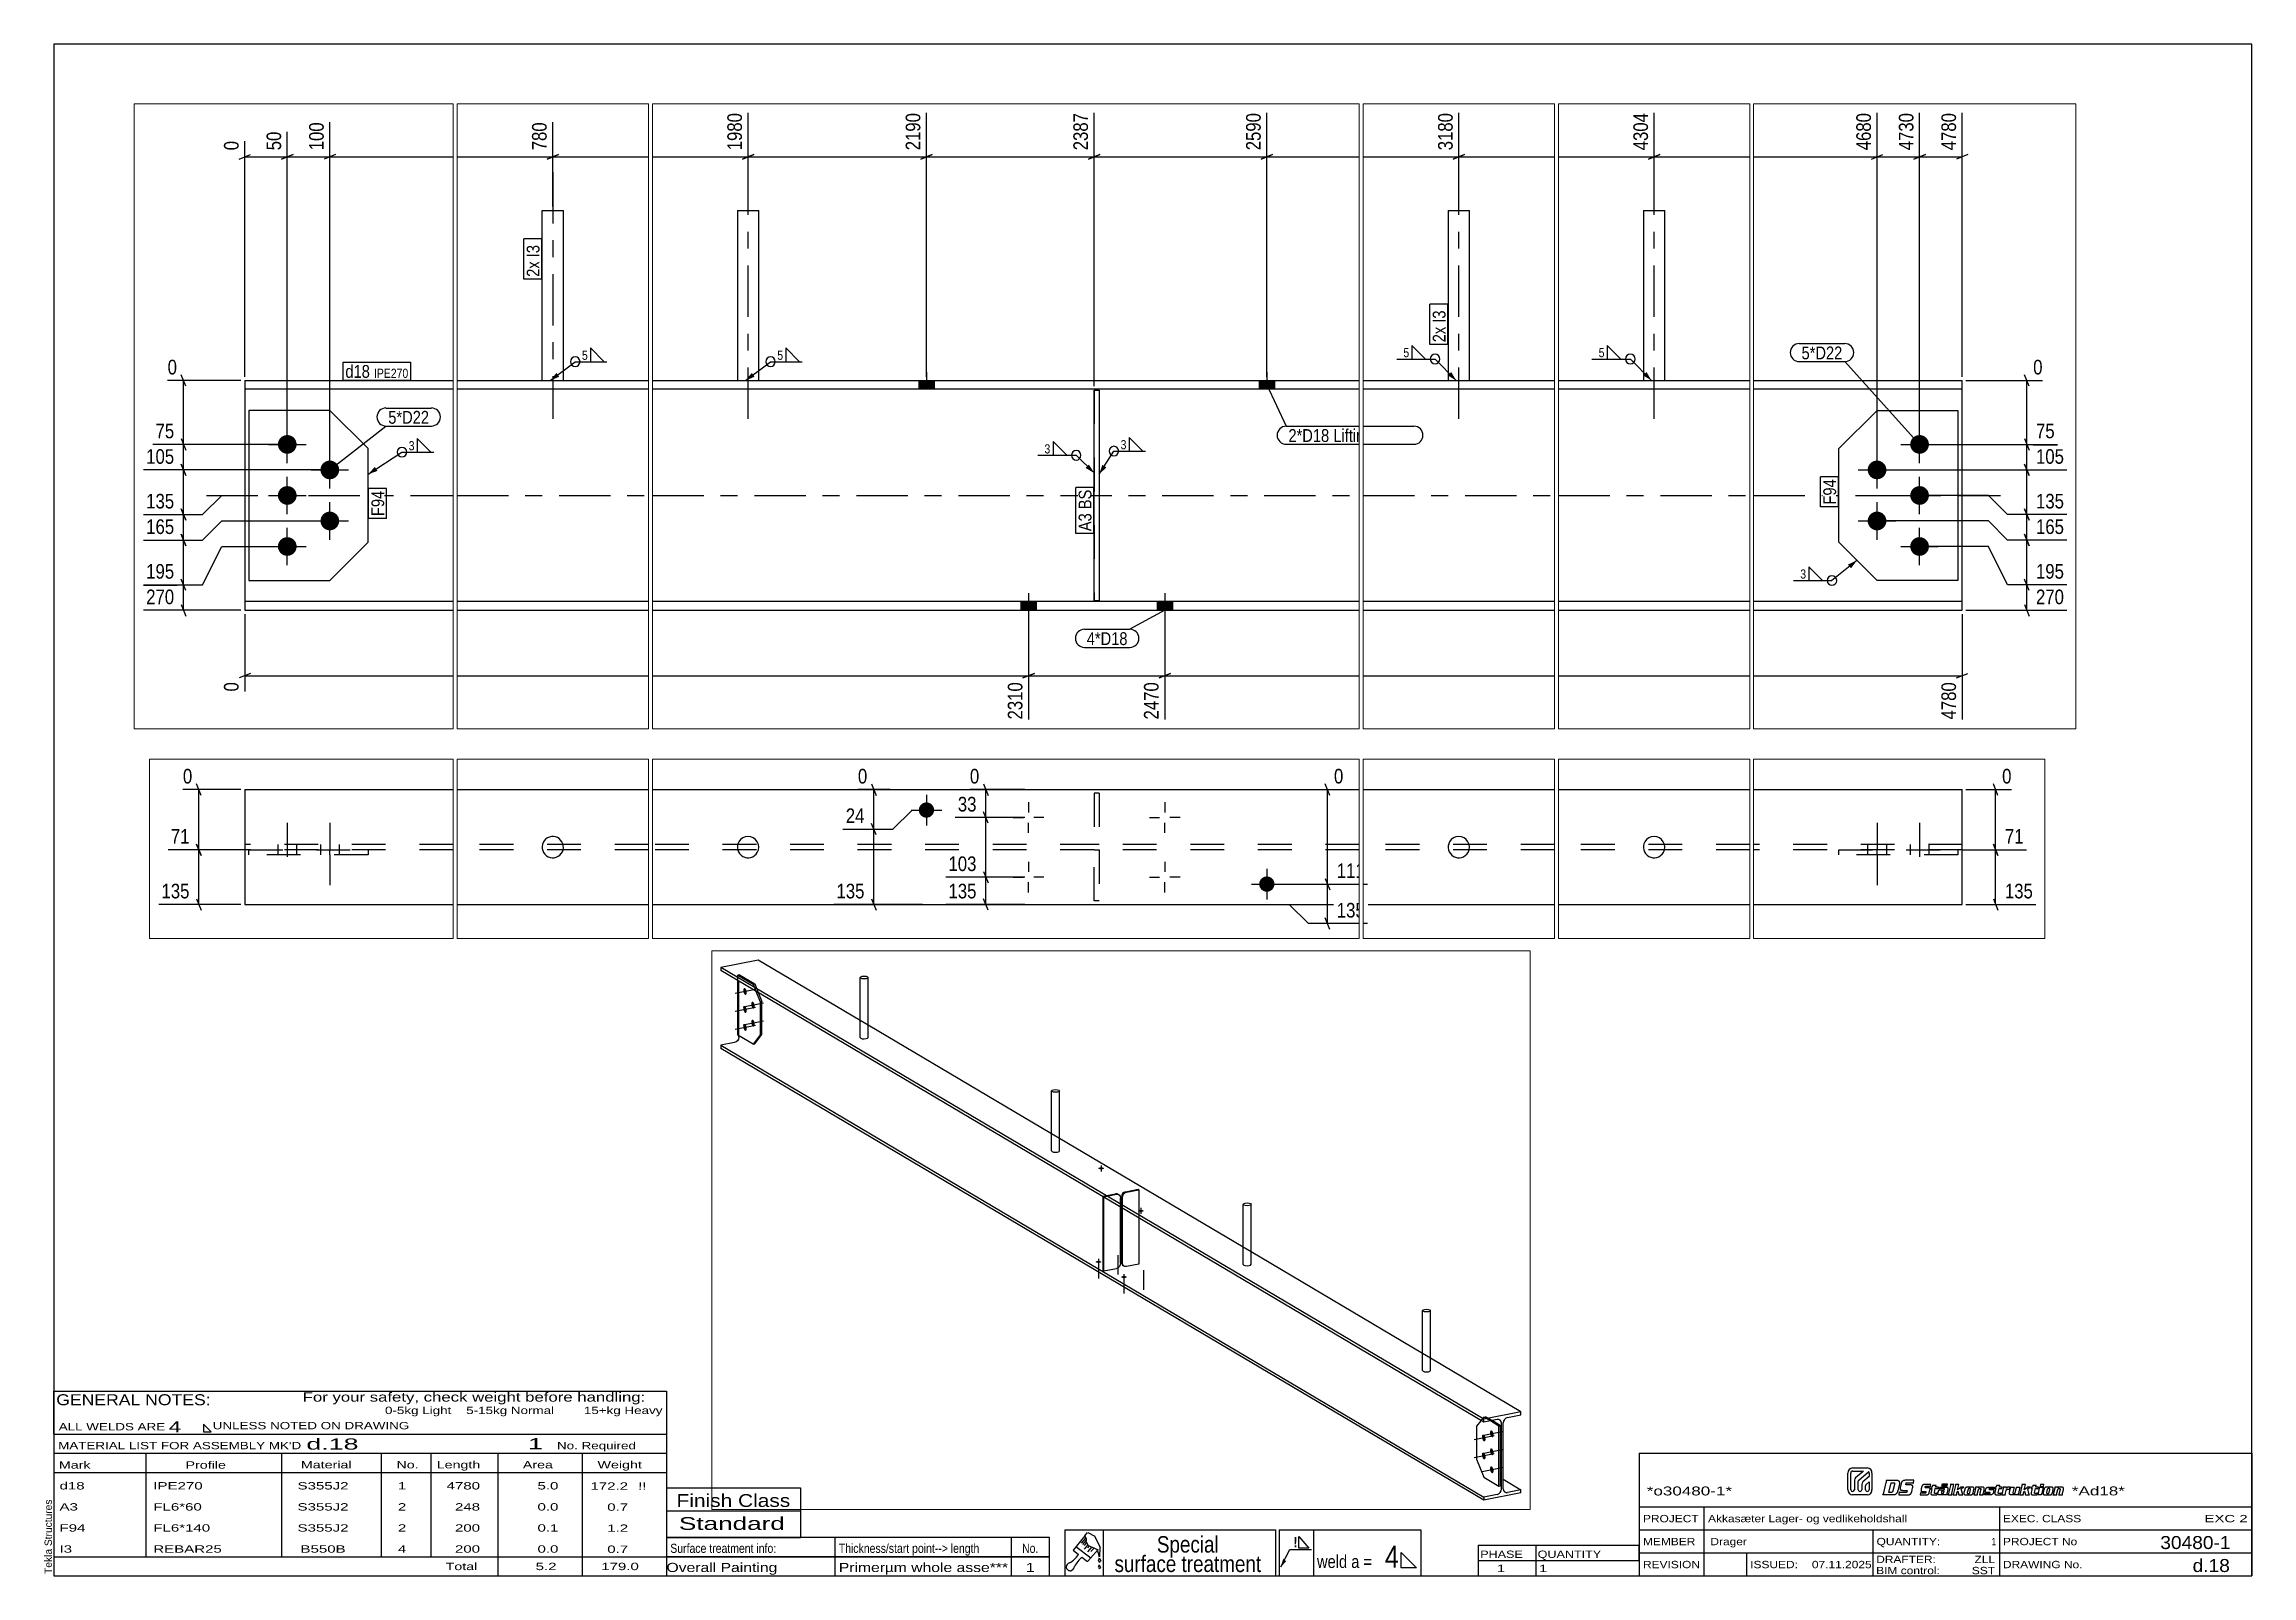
# Paper-space layout 'Layout1' of a CAD drawing. Header units: millimetres. Extents: x 2 to 579, y 5 to 405.
# The model-space entities are those that its viewports show. They can reach past a viewport. Long polylines and large blocks are cut down to what shows.
import ezdxf

# ---------------------------------------------------------------- set-up
doc = ezdxf.new("R2010")
doc.units = ezdxf.units.MM
doc.linetypes.add('DXK_LINE_DOT2', pattern=[3.9198, 1.9599, -1.9599])
doc.linetypes.add('DXK_LINE_DOT3', pattern=[5.9187, 2.979, -0.9799, 0.9799, -0.9799])
for name, color, linetype in [('GRAPHICAL_OBJECTS', 7, 'Continuous'), ('MÅLSÆTNING', 7, 'Continuous'), ('STÅL', 7, 'Continuous'), ('TEKST', 7, 'Continuous')]:
    doc.layers.add(name, color=color, linetype=linetype)
doc.layers.add('Viewport layer', color=7, linetype='Continuous', plot=False)
doc.styles.add('Arial', font='ARIAL.TTF', dxfattribs={"height": 0.2})
doc.styles.add('Arial Narrow', font='ARIALN.TTF', dxfattribs={"height": 0.2})
doc.styles.add('Arial Narrow Bold', font='ARIALNB.TTF', dxfattribs={"height": 0.2})
doc.styles.add('Arial Rounded MT Bold', font='ARLRDBD.TTF', dxfattribs={"height": 0.2})
doc.styles.add('IDAutomationHC39M', font='IDAUTOMATIONHC39M.TTF', dxfattribs={"height": 0.2})

psp = doc.layouts.get("Layout1")

# ---------------------------------------------------------------- texts
at = {"layer": 'GRAPHICAL_OBJECTS', "color": 7}
for s, height, style, width, p in [('GENERAL NOTES:', 2.8633, 'Arial Narrow', 1.4, (5.65, 49.56)), ('ALL WELDS ARE', 1.9089, 'Arial Narrow', 1.6, (6.29, 43)), ('UNLESS NOTED ON DRAWING', 1.9089, 'Arial Narrow', 1.6, (46.52, 43.28)), ('d.18', 2.912, 'Arial Rounded MT Bold', 1.794707, (70.97, 37.97)), ('1', 2.91, 'Arial Rounded MT Bold', 1.794707, (128.86, 38.06)), ("MATERIAL LIST FOR ASSEMBLY MK'D", 1.9089, 'Arial Narrow', 1.6, (6.15, 38.06)), ('Mark', 1.909, 'Arial Narrow', 1.7, (6.34, 33)), ('Profile', 1.909, 'Arial Narrow', 1.7, (39.41, 33)), ('Material', 1.909, 'Arial Narrow', 1.7, (69.54, 33.06)), ('No.', 1.909, 'Arial Narrow', 1.7, (94.5, 33.06)), ('Length', 1.909, 'Arial Narrow', 1.7, (105, 33.06)), ('Area', 1.909, 'Arial Narrow', 1.7, (127.5, 33.06)), ('No. Required', 1.9089, 'Arial Narrow', 1.6, (136.41, 38.06)), ('Weight', 1.909, 'Arial Narrow', 1.7, (147, 33.06)), ('PHASE', 1.909, 'Arial Narrow', 1.5, (377.5, 9.69)), ('QUANTITY', 1.909, 'Arial Narrow', 1.5, (392.5, 9.69))]:
    psp.add_text(s, height=height, dxfattribs=dict(at, style=style, width=width)).set_placement(p)
at = {"layer": 'GRAPHICAL_OBJECTS', "color": 7, "linetype": 'Continuous'}
for s, height, style, width, p in [('For your safety, check weight before handling:  ', 2.3861, 'Arial Narrow', 1.6, (70, 50.5)), ('0-5kg Light    5-15kg Normal        15+kg Heavy', 1.9089, 'Arial Narrow', 1.6, (91.5, 47.25)), ('4', 2.86, 'Arial Narrow', 1.794707, (35, 42.5)), ('d18', 1.909, 'Arial Narrow', 1.794707, (6.5, 27.56)), ('IPE270', 1.909, 'Arial Narrow', 1.794707, (31, 27.56)), ('S355J2', 1.909, 'Arial Narrow', 1.794707, (68.66, 27.56)), ('1', 1.91, 'Arial Narrow', 1.794707, (94.86, 27.56)), ('4780', 1.909, 'Arial Narrow', 1.794707, (107.58, 27.56)), ('5.0', 1.909, 'Arial Narrow', 1.794707, (131.32, 27.56)), ('172.2', 1.909, 'Arial Narrow', 1.794707, (145.15, 27.5)), ('!!', 1.909, 'Arial Narrow', 1.794707, (157.6, 27.5)), ('A3', 1.909, 'Arial Narrow', 1.794707, (6.5, 22.06)), ('FL6*60', 1.909, 'Arial Narrow', 1.794707, (31, 22.06)), ('S355J2', 1.909, 'Arial Narrow', 1.794707, (68.66, 22.06)), ('2', 1.91, 'Arial Narrow', 1.794707, (94.86, 22.06)), ('248', 1.909, 'Arial Narrow', 1.794707, (109.77, 22.06)), ('0.0', 1.909, 'Arial Narrow', 1.794707, (131.32, 22.06)), ('0.7', 1.909, 'Arial Narrow', 1.794707, (149.53, 22)), ('Finish Class', 3.3405, 'Arial Narrow', 1.425378, (167.62, 23)), ('*o30480-1*', 2.333, 'IDAutomationHC39M', 1.425378, (421, 26)), ('*Ad18*', 2.333, 'IDAutomationHC39M', 1.425378, (532, 26.01)), ('F94', 1.909, 'Arial Narrow', 1.794707, (6.5, 16.56)), ('FL6*140', 1.909, 'Arial Narrow', 1.794707, (31, 16.56)), ('S355J2', 1.909, 'Arial Narrow', 1.794707, (68.66, 16.56)), ('2', 1.91, 'Arial Narrow', 1.794707, (94.86, 16.56)), ('200', 1.909, 'Arial Narrow', 1.794707, (109.77, 16.56)), ('0.1', 1.909, 'Arial Narrow', 1.794707, (131.32, 16.56)), ('1.2', 1.909, 'Arial Narrow', 1.794707, (149.53, 16.5)), ('Standard', 3.34, 'Arial Narrow', 1.780292, (168.26, 17)), ('PROJECT', 1.909, 'Arial Narrow', 1.425378, (420, 19)), ('Akkasæter Lager- og vedlikeholdshall', 1.9089, 'Arial Narrow', 1.425378, (437, 19)), ('EXEC. CLASS', 1.9089, 'Arial Narrow', 1.425378, (514, 19)), ('EXC 2', 1.909, 'Arial Narrow', 1.780292, (566.64, 19)), ('I3', 1.909, 'Arial Narrow', 1.794707, (6.5, 11.06)), ('REBAR25', 1.909, 'Arial Narrow', 1.794707, (31, 11.06)), ('B550B', 1.909, 'Arial Narrow', 1.794707, (69.43, 11.06)), ('4', 1.91, 'Arial Narrow', 1.794707, (94.86, 11.06)), ('200', 1.909, 'Arial Narrow', 1.794707, (109.77, 11.06)), ('0.0', 1.909, 'Arial Narrow', 1.794707, (131.32, 11.06)), ('0.7', 1.909, 'Arial Narrow', 1.794707, (149.53, 11)), ('MEMBER', 1.909, 'Arial Narrow', 1.425378, (420, 13)), ('Drager', 1.909, 'Arial Narrow', 1.42538, (437.61, 13)), ('QUANTITY:', 1.909, 'Arial Narrow', 1.425378, (481, 13)), ('PROJECT No', 1.909, 'Arial Narrow', 1.425378, (514, 13)), ('30480-1', 3.397, 'Arial Rounded MT Bold', 1.1, (555.09, 12)), ('Total', 1.909, 'Arial Narrow', 1.7, (107.33, 6.5)), ('5.2', 1.909, 'Arial Narrow', 1.794707, (130.83, 6.5)), ('179.0', 1.909, 'Arial Narrow', 1.794707, (147.96, 6.5)), ('Overall Painting', 2.3861, 'Arial Narrow', 1.5, (165, 6)), ('Primerµm whole asse***', 2.3861, 'Arial Narrow', 1.5, (210, 6)), ('1', 2.39, 'Arial Narrow', 1.5, (258.86, 6)), ('1', 1.91, 'Arial Narrow', 1.794707, (381.82, 6)), ('1', 1.91, 'Arial Narrow', 1.794707, (392.86, 6)), ('REVISION', 1.909, 'Arial Narrow', 1.425378, (420, 7)), ('ISSUED:', 1.909, 'Arial Narrow', 1.425378, (448, 7)), ('07.11.2025', 1.909, 'Arial Narrow', 1.425378, (464.11, 7)), ('DRAFTER:', 1.909, 'Arial Narrow', 1.425378, (480.91, 8.35)), ('BIM control:', 1.9089, 'Arial Narrow', 1.425378, (480.9, 5.44)), ('SST', 1.909, 'Arial Narrow', 1.425378, (505.88, 5.43)), ('ZLL', 1.909, 'Arial Narrow', 1.425378, (506.58, 8.35)), ('DRAWING No.', 1.9089, 'Arial Narrow', 1.425378, (514, 7)), ('d.18', 3.397, 'Arial Rounded MT Bold', 1.1, (563.53, 6))]:
    psp.add_text(s, height=height, dxfattribs=dict(at, style=style, width=width)).set_placement(p)
at = {"layer": 'GRAPHICAL_OBJECTS', "color": 174, "linetype": 'Continuous', "style": 'Arial'}
psp.add_text('Tekla Structures', height=1.9102, rotation=90, dxfattribs=at).set_placement((4.5, 5.5))
at = {"layer": 'GRAPHICAL_OBJECTS', "color": 7, "linetype": 'Continuous', "style": 'Arial Narrow'}
for s, height, p in [('Surface treatment info:', 2.3861, (166, 11)), ('Thickness/start point--> length', 2.3861, (210, 11)), ('Special', 4.295, (293.07, 11.08)), ('4', 5.73, (352.61, 7.11)), ('1', 1.91, (511.03, 13)), ('surface treatment', 4.2949, (282, 6)), ('weld a =', 3.34, (334.88, 7.06))]:
    psp.add_text(s, height=height, dxfattribs=at).set_placement(p)
at = {"layer": 'GRAPHICAL_OBJECTS', "color": 7, "style": 'Arial Narrow'}
psp.add_text('No.', height=2.386, dxfattribs=at).set_placement((257.87, 11))
at = {"layer": 'GRAPHICAL_OBJECTS', "color": 2, "linetype": 'Continuous', "style": 'Arial Narrow Bold', "width": 0.99921}
psp.add_text('!', height=2.73, dxfattribs=at).set_placement((328.73, 12.42))

msp = doc.modelspace()

# ---------------------------------------------------------------- hatches: boundary and pattern name
at = {"layer": 'STÅL', "linetype": 'Continuous'}
for points in [[(109.3, 1624), (109.6, 1621.7), (109.7, 1619.5), (109.6, 1617.5), (109.2, 1615.7), (108.6, 1614.2), (107.8, 1613.1), (106.9, 1612.4), (105.8, 1612.2), (104.7, 1612.4), (103.5, 1613.2), (102.4, 1614.3), (101.4, 1615.9), (100.4, 1617.7), (99.7, 1619.8), (99.1, 1622), (98.8, 1624.3), (98.7, 1626.5), (98.9, 1628.5), (99.2, 1630.4), (99.8, 1631.9), (100.6, 1633), (101.6, 1633.6), (102.6, 1633.9), (103.8, 1633.6), (104.9, 1632.9), (106, 1631.7), (107.1, 1630.2), (108, 1628.3), (108.7, 1626.2)], [(134.3, 1581), (134.6, 1578.7), (134.7, 1576.5), (134.6, 1574.5), (134.2, 1572.7), (133.6, 1571.2), (132.8, 1570.1), (131.9, 1569.4), (130.8, 1569.2), (129.7, 1569.4), (128.5, 1570.2), (127.4, 1571.3), (126.4, 1572.9), (125.4, 1574.7), (124.7, 1576.8), (124.1, 1579), (123.8, 1581.3), (123.7, 1583.5), (123.9, 1585.5), (124.2, 1587.4), (124.8, 1588.9), (125.6, 1590), (126.6, 1590.6), (127.6, 1590.8), (128.8, 1590.6), (129.9, 1589.9), (131, 1588.7), (132.1, 1587.2), (133, 1585.3), (133.7, 1583.2)], [(109.3, 1567.6), (109.6, 1565.4), (109.7, 1563.2), (109.6, 1561.1), (109.2, 1559.3), (108.6, 1557.8), (107.8, 1556.7), (106.9, 1556), (105.8, 1555.8), (104.7, 1556.1), (103.5, 1556.8), (102.4, 1557.9), (101.4, 1559.5), (100.4, 1561.3), (99.7, 1563.4), (99.1, 1565.6), (98.8, 1567.9), (98.7, 1570.1), (98.9, 1572.2), (99.2, 1574), (99.8, 1575.5), (100.6, 1576.6), (101.6, 1577.3), (102.6, 1577.5), (103.8, 1577.2), (104.9, 1576.5), (106, 1575.3), (107.1, 1573.8), (108, 1571.9), (108.7, 1569.9)], [(134.3, 1524.6), (134.6, 1522.4), (134.7, 1520.2), (134.6, 1518.1), (134.2, 1516.3), (133.6, 1514.8), (132.8, 1513.7), (131.9, 1513), (130.8, 1512.8), (129.7, 1513.1), (128.5, 1513.8), (127.4, 1514.9), (126.4, 1516.5), (125.4, 1518.3), (124.7, 1520.4), (124.1, 1522.6), (123.8, 1524.9), (123.7, 1527.1), (123.9, 1529.2), (124.2, 1531), (124.8, 1532.5), (125.6, 1533.6), (126.6, 1534.3), (127.6, 1534.5), (128.8, 1534.2), (129.9, 1533.5), (131, 1532.3), (132.1, 1530.8), (133, 1528.9), (133.7, 1526.9)], [(109.3, 1511.3), (109.6, 1509), (109.7, 1506.8), (109.6, 1504.7), (109.2, 1502.9), (108.6, 1501.4), (107.8, 1500.3), (106.9, 1499.6), (105.8, 1499.4), (104.7, 1499.7), (103.5, 1500.4), (102.4, 1501.6), (101.4, 1503.1), (100.4, 1504.9), (99.7, 1507), (99.1, 1509.2), (98.8, 1511.5), (98.7, 1513.7), (98.9, 1515.8), (99.2, 1517.6), (99.8, 1519.1), (100.6, 1520.2), (101.6, 1520.9), (102.6, 1521.1), (103.8, 1520.8), (104.9, 1520.1), (106, 1518.9), (107.1, 1517.4), (108, 1515.6), (108.7, 1513.5)], [(1219.9, 1065.6), (1218.1, 1065.6), (1216.3, 1065.8), (1214.6, 1066.2), (1213.2, 1066.6), (1212.1, 1067.1), (1211.4, 1067.7), (1211, 1068.3), (1211, 1069), (1211.4, 1069.6), (1212.1, 1070.2), (1213.2, 1070.7), (1214.6, 1071.1), (1216.3, 1071.5), (1218.1, 1071.7), (1219.9, 1071.7), (1221.8, 1071.7), (1223.6, 1071.5), (1225.2, 1071.1), (1226.6, 1070.7), (1227.7, 1070.2), (1228.5, 1069.6), (1228.9, 1069), (1228.9, 1068.3), (1228.5, 1067.7), (1227.7, 1067.1), (1226.6, 1066.6), (1225.2, 1066.2), (1223.6, 1065.8), (1221.8, 1065.6)], [(1344.6, 932.2), (1342.7, 932.3), (1340.9, 932.5), (1339.3, 932.8), (1337.9, 933.2), (1336.8, 933.8), (1336, 934.3), (1335.6, 935), (1335.6, 935.6), (1336, 936.2), (1336.8, 936.8), (1337.9, 937.4), (1339.3, 937.8), (1340.9, 938.1), (1342.7, 938.3), (1344.6, 938.4), (1346.5, 938.3), (1348.2, 938.1), (1349.9, 937.8), (1351.3, 937.4), (1352.4, 936.8), (1353.1, 936.2), (1353.5, 935.6), (1353.5, 935), (1353.1, 934.3), (1352.4, 933.8), (1351.3, 933.2), (1349.9, 932.8), (1348.2, 932.5), (1346.5, 932.3)], [(1211.7, 772.4), (1209.8, 772.5), (1208, 772.7), (1206.4, 773), (1205, 773.4), (1203.9, 774), (1203.1, 774.6), (1202.7, 775.2), (1202.7, 775.8), (1203.1, 776.5), (1203.9, 777), (1205, 777.6), (1206.4, 778), (1208, 778.3), (1209.8, 778.5), (1211.7, 778.6), (1213.6, 778.5), (1215.3, 778.3), (1217, 778), (1218.4, 777.6), (1219.5, 777), (1220.2, 776.5), (1220.6, 775.8), (1220.6, 775.2), (1220.2, 774.6), (1219.5, 774), (1218.4, 773.4), (1217, 773), (1215.3, 772.7), (1213.6, 772.5)], [(1291.7, 725), (1289.8, 725.1), (1288, 725.3), (1286.4, 725.6), (1285, 726.1), (1283.9, 726.6), (1283.1, 727.2), (1282.7, 727.8), (1282.7, 728.4), (1283.1, 729.1), (1283.9, 729.6), (1285, 730.2), (1286.4, 730.6), (1288, 730.9), (1289.8, 731.1), (1291.7, 731.2), (1293.6, 731.1), (1295.3, 730.9), (1297, 730.6), (1298.4, 730.2), (1299.5, 729.6), (1300.2, 729.1), (1300.6, 728.4), (1300.6, 727.8), (1300.2, 727.2), (1299.5, 726.6), (1298.4, 726.1), (1297, 725.6), (1295.3, 725.3), (1293.6, 725.1)], [(24396.2, 398.9), (24414.2, 398.9), (24414.2, 409.1), (24396.2, 409.1)], [(24796.2, 398.9), (24814.2, 398.9), (24814.2, 409.1), (24796.2, 409.1)], [(22254.2, 334.1, -1), (22276.2, 334.1, -1)], [(26934.2, 334.1, -1), (26956.2, 334.1, -1)], [(22304.2, 304.1, -1), (22326.2, 304.1, -1)], [(26884.2, 304.1, -1), (26906.2, 304.1, -1)], [(22254.2, 274.1, -1), (22276.2, 274.1, -1)], [(26934.2, 274.1, -1), (26956.2, 274.1, -1)], [(2424.3, 224.4), (2424.6, 222.2), (2424.7, 220), (2424.6, 217.9), (2424.2, 216.1), (2423.6, 214.6), (2422.8, 213.5), (2421.9, 212.8), (2420.8, 212.6), (2419.7, 212.9), (2418.5, 213.6), (2417.4, 214.7), (2416.4, 216.3), (2415.4, 218.1), (2414.7, 220.2), (2414.1, 222.4), (2413.8, 224.7), (2413.7, 226.9), (2413.9, 229), (2414.2, 230.8), (2414.8, 232.3), (2415.6, 233.4), (2416.6, 234.1), (2417.6, 234.3), (2418.8, 234), (2419.9, 233.3), (2421, 232.1), (2422.1, 230.6), (2423, 228.7), (2423.7, 226.6)], [(2449.3, 237.8), (2449.6, 235.5), (2449.7, 233.3), (2449.6, 231.3), (2449.2, 229.5), (2448.6, 228), (2447.8, 226.9), (2446.9, 226.2), (2445.8, 226), (2444.7, 226.2), (2443.5, 227), (2442.4, 228.1), (2441.4, 229.7), (2440.4, 231.5), (2439.7, 233.6), (2439.1, 235.8), (2438.8, 238.1), (2438.7, 240.3), (2438.9, 242.3), (2439.2, 244.2), (2439.8, 245.7), (2440.6, 246.8), (2441.6, 247.4), (2442.6, 247.6), (2443.8, 247.4), (2444.9, 246.7), (2446, 245.5), (2447.1, 244), (2448, 242.1), (2448.7, 240)], [(22304.2, 244.1, -1), (22326.2, 244.1, -1)], [(26884.2, 244.1, -1), (26906.2, 244.1, -1)], [(22254.2, 214.1, -1), (22276.2, 214.1, -1)], [(26934.2, 214.1, -1), (26956.2, 214.1, -1)], [(2449.3, 181.4), (2449.6, 179.2), (2449.7, 176.9), (2449.6, 174.9), (2449.2, 173.1), (2448.6, 171.6), (2447.8, 170.5), (2446.9, 169.8), (2445.8, 169.6), (2444.7, 169.9), (2443.5, 170.6), (2442.4, 171.7), (2441.4, 173.3), (2440.4, 175.1), (2439.7, 177.2), (2439.1, 179.4), (2438.8, 181.7), (2438.7, 183.9), (2438.9, 186), (2439.2, 187.8), (2439.8, 189.3), (2440.6, 190.4), (2441.6, 191.1), (2442.6, 191.3), (2443.8, 191), (2444.9, 190.3), (2446, 189.1), (2447.1, 187.6), (2448, 185.7), (2448.7, 183.6)], [(2424.3, 168), (2424.6, 165.8), (2424.7, 163.6), (2424.6, 161.5), (2424.2, 159.7), (2423.6, 158.2), (2422.8, 157.1), (2421.9, 156.4), (2420.8, 156.2), (2419.7, 156.5), (2418.5, 157.2), (2417.4, 158.4), (2416.4, 159.9), (2415.4, 161.7), (2414.7, 163.8), (2414.1, 166), (2413.8, 168.3), (2413.7, 170.5), (2413.9, 172.6), (2414.2, 174.4), (2414.8, 175.9), (2415.6, 177), (2416.6, 177.7), (2417.6, 177.9), (2418.8, 177.6), (2419.9, 176.9), (2421, 175.7), (2422.1, 174.2), (2423, 172.3), (2423.7, 170.3)], [(12102.7, 151.1, -1), (12084.7, 151.1, -1)], [(2449.3, 125), (2449.6, 122.8), (2449.7, 120.6), (2449.6, 118.5), (2449.2, 116.7), (2448.6, 115.2), (2447.8, 114.1), (2446.9, 113.4), (2445.8, 113.2), (2444.7, 113.5), (2443.5, 114.2), (2442.4, 115.4), (2441.4, 116.9), (2440.4, 118.7), (2439.7, 120.8), (2439.1, 123), (2438.8, 125.3), (2438.7, 127.5), (2438.9, 129.6), (2439.2, 131.4), (2439.8, 132.9), (2440.6, 134), (2441.6, 134.7), (2442.6, 134.9), (2443.8, 134.6), (2444.9, 133.9), (2446, 132.7), (2447.1, 131.2), (2448, 129.3), (2448.7, 127.3)], [(24534.2, 149.3), (24516.2, 149.3), (24516.2, 139.1), (24534.2, 139.1)], [(24534.2, 149.3), (24516.2, 149.3), (24516.2, 139.1), (24534.2, 139.1)], [(24694.2, 149.3), (24676.2, 149.3), (24676.2, 139.1), (24694.2, 139.1)], [(24694.2, 149.3), (24676.2, 149.3), (24676.2, 139.1), (24694.2, 139.1)], [(12502.7, 64.1, -1), (12484.7, 64.1, -1)]]:
    msp.add_hatch(color=96, dxfattribs=at).paths.add_polyline_path(points)
at = {"layer": 'TEKST', "linetype": 'Continuous'}
for points in [[(23003.2, 413.6), (22992.6, 409.1), (22999.9, 418.1)], [(24203.2, 413.6), (24192.6, 409.1), (24199.9, 418.1)], [(25386.7, 419.1), (25392.6, 409.1), (25382.7, 415.2)], [(26510.7, 419.1), (26516.6, 409.1), (26506.7, 415.2)], [(22371.2, 302.9), (22360.2, 299.1), (22368.1, 307.6)], [(24596.2, 310.4), (24602.2, 300.5), (24592.2, 306.4)], [(24616.7, 307), (24608.2, 299.1), (24611.9, 310.1)], [(26861, 192.9), (26871.6, 197.8), (26864.6, 188.5)]]:
    msp.add_hatch(color=3, dxfattribs=at).paths.add_polyline_path(points)

# ---------------------------------------------------------------- linework, layer by layer
at = {"layer": 'MÅLSÆTNING', "color": 7, "linetype": 'Continuous'}
for p, q in [((22265.2, 338.6), (22265.2, 701.6)), ((22265.2, 338.6), (22265.2, 701.6)), ((22315.2, 308.6), (22315.2, 712.6)), ((22995.6, 613.6), (22995.6, 712.6)), ((22995.6, 613.6), (22995.6, 712.6)), ((24195.6, 613.6), (24195.6, 723.6)), ((24405.2, 413.5), (24405.2, 723.6)), ((24602.2, 402.4), (24602.2, 723.6)), ((24805.2, 413.6), (24805.2, 723.6)), ((24805.2, 413.6), (24805.2, 723.6)), ((25395.6, 613.6), (25395.6, 723.6)), ((25395.6, 613.6), (25395.6, 723.6)), ((26519.6, 613.6), (26519.6, 723.6)), ((26895.2, 308.6), (26895.2, 723.6)), ((26895.2, 308.6), (26895.2, 723.6)), ((26945.2, 338.6), (26945.2, 723.6)), ((26995.2, 413.6), (26995.2, 723.6)), ((22208.5, 669.3), (22222, 674.7)), ((22215.2, 413.6), (22215.2, 690.6)), ((22258.5, 669.3), (22272, 674.7)), ((22272, 674.7), (22258.5, 669.3)), ((22322, 674.7), (22308.5, 669.3)), ((23002.4, 674.7), (22988.9, 669.3)), ((22988.9, 669.3), (23002.4, 674.7)), ((24188.9, 669.3), (24202.4, 674.7)), ((24398.5, 669.3), (24412, 674.7)), ((24595.5, 669.3), (24609, 674.7)), ((24812, 674.7), (24798.5, 669.3)), ((24798.5, 669.3), (24812, 674.7)), ((25402.4, 674.7), (25388.9, 669.3)), ((25388.9, 669.3), (25402.4, 674.7)), ((26512.9, 669.3), (26526.4, 674.7)), ((26888.5, 669.3), (26902, 674.7)), ((26888.5, 669.3), (26902, 674.7)), ((26952, 674.7), (26938.5, 669.3)), ((27002, 674.7), (26988.5, 669.3)), ((22215.2, 672), (22265.2, 672)), ((22265.2, 672), (22315.2, 672)), ((22995.6, 672), (24195.6, 672)), ((24805.2, 672), (25395.6, 672)), ((25395.6, 672), (26519.6, 672)), ((26895.2, 672), (26945.2, 672)), ((22145.9, 402.4), (22140.5, 415.9)), ((27073.8, 402.4), (27068.4, 415.9)), ((22210.7, 409.1), (22124.6, 409.1)), ((22143.2, 334.1), (22143.2, 409.1)), ((26999.7, 409.1), (27089.7, 409.1)), ((22140.5, 340.9), (22145.9, 327.4)), ((22140.5, 340.9), (22145.9, 327.4)), ((22260.7, 334.1), (22107.1, 334.1)), ((22260.7, 334.1), (22107.1, 334.1)), ((22143.2, 304.1), (22143.2, 334.1)), ((22310.7, 304.1), (22096.1, 304.1)), ((22310.7, 304.1), (22096.1, 304.1)), ((22145.9, 297.4), (22140.5, 310.9)), ((22140.5, 310.9), (22145.9, 297.4)), ((22143.2, 251.6), (22143.2, 304.1)), ((26899.7, 304.1), (27118.2, 304.1)), ((27068.4, 310.9), (27073.8, 297.4)), ((22165.7, 251.6), (22188.2, 274.1)), ((22165.7, 251.6), (22188.2, 274.1)), ((22188.2, 274.1), (22210.7, 274.1)), ((22188.2, 274.1), (22210.7, 274.1)), ((27026.1, 274.1), (26949.7, 274.1)), ((27026.1, 274.1), (26949.7, 274.1)), ((27048.6, 251.6), (27026.1, 274.1)), ((27048.6, 251.6), (27026.1, 274.1)), ((22096.1, 251.6), (22165.7, 251.6)), ((22096.1, 251.6), (22165.7, 251.6)), ((22145.9, 244.9), (22140.5, 258.4)), ((22140.5, 258.4), (22145.9, 244.9)), ((22143.2, 221.6), (22143.2, 251.6)), ((22165.7, 221.6), (22188.2, 244.1)), ((22165.7, 221.6), (22188.2, 244.1)), ((22188.2, 244.1), (22310.7, 244.1)), ((22188.2, 244.1), (22310.7, 244.1)), ((27026.1, 244.1), (26899.7, 244.1)), ((27026.1, 244.1), (26899.7, 244.1)), ((27048.6, 221.6), (27026.1, 244.1)), ((27048.6, 221.6), (27026.1, 244.1)), ((22096.1, 221.6), (22165.7, 221.6)), ((22096.1, 221.6), (22165.7, 221.6)), ((22145.9, 214.9), (22140.5, 228.4)), ((22140.5, 228.4), (22145.9, 214.9)), ((22165.7, 169.1), (22188.2, 214.1)), ((22165.7, 169.1), (22188.2, 214.1)), ((22188.2, 214.1), (22260.7, 214.1)), ((22188.2, 214.1), (22260.7, 214.1)), ((27026.1, 214.1), (26949.7, 214.1)), ((27026.1, 214.1), (26949.7, 214.1)), ((27048.6, 169.1), (27026.1, 214.1)), ((27048.6, 169.1), (27026.1, 214.1)), ((27118.2, 221.6), (27048.6, 221.6)), ((27068.4, 228.4), (27073.8, 214.9)), ((27071.1, 169.1), (27071.1, 221.6)), ((9852.4, 168.3), (9847, 181.8)), ((12160.7, 181.8), (12166.1, 168.3)), ((12567.7, 168.3), (12562.3, 181.8)), ((14725.8, 168.3), (14720.4, 181.8)), ((9899.2, 175.1), (9831.1, 175.1)), ((9849.7, 104.3), (9849.7, 175.1)), ((12051.1, 175.1), (12013.2, 175.1)), ((12209.2, 175.1), (12144.8, 175.1)), ((12163.4, 142.2), (12163.4, 175.1)), ((12497.7, 175.1), (12583.6, 175.1)), ((12565, 64.1), (12565, 175.1)), ((14688.2, 175.1), (14741.7, 175.1)), ((14723.1, 104.3), (14723.1, 175.1)), ((22096.1, 169.1), (22165.7, 169.1)), ((22145.9, 162.4), (22140.5, 175.9)), ((22143.2, 139.1), (22143.2, 169.1)), ((27118.2, 169.1), (27048.6, 169.1)), ((27118.2, 169.1), (27048.6, 169.1)), ((27073.8, 162.4), (27068.4, 175.9)), ((27073.8, 162.4), (27068.4, 175.9)), ((27071.1, 139.1), (27071.1, 169.1)), ((12034.5, 121.8), (12029.1, 135.3)), ((12054.3, 128.6), (12076.8, 151.1)), ((12054.3, 128.6), (12076.8, 151.1)), ((12076.8, 151.1), (12089.2, 151.1)), ((12076.8, 151.1), (12089.2, 151.1)), ((12209.2, 142.2), (12127.3, 142.2)), ((12209.2, 142.2), (12127.3, 142.2)), ((12166.1, 135.5), (12160.7, 149)), ((12166.1, 135.5), (12160.7, 149)), ((12163.4, 72.2), (12163.4, 142.2)), ((22210.7, 139.1), (22096.1, 139.1)), ((22140.5, 145.9), (22145.9, 132.4)), ((22215.2, 134.6), (22215.2, 43.7)), ((26995.2, 134.6), (26995.2, 10.8)), ((26999.7, 139.1), (27118.2, 139.1)), ((27068.4, 145.9), (27073.8, 132.4)), ((9904.2, 104.3), (9813.6, 104.3)), ((9904.2, 104.3), (9813.6, 104.3)), ((9847, 111), (9852.4, 97.5)), ((9852.4, 97.5), (9847, 111)), ((9849.7, 40.1), (9849.7, 104.3)), ((11995.6, 128.6), (12054.3, 128.6)), ((12031.8, 40.1), (12031.8, 128.6)), ((14683.2, 104.3), (14759.2, 104.3)), ((14683.2, 104.3), (14759.2, 104.3)), ((14720.4, 111), (14725.8, 97.5)), ((14725.8, 97.5), (14720.4, 111)), ((14723.1, 40.1), (14723.1, 104.3)), ((24525.2, 124.6), (24525.2, 10.8)), ((24525.2, 124.6), (24525.2, 10.8)), ((24685.2, 124.6), (24685.2, 10.8)), ((24685.2, 124.6), (24685.2, 10.8)), ((12160.7, 79), (12166.1, 65.5)), ((12160.7, 79), (12166.1, 65.5)), ((12209.2, 72.2), (12116.3, 72.2)), ((12209.2, 72.2), (12116.3, 72.2)), ((12163.4, 40.1), (12163.4, 72.2)), ((12498.2, 64.1), (12976.9, 64.1)), ((12498.2, 64.1), (12976.9, 64.1)), ((12562.3, 70.8), (12567.7, 57.3)), ((12562.3, 70.8), (12567.7, 57.3)), ((12565, 17.6), (12565, 64.1)), ((22222, 65), (22208.5, 59.6)), ((22215.2, 62.3), (24525.2, 62.3)), ((24532, 65), (24518.5, 59.6)), ((24518.5, 59.6), (24532, 65)), ((24525.2, 62.3), (24685.2, 62.3)), ((24692, 65), (24678.5, 59.6)), ((24678.5, 59.6), (24692, 65)), ((24685.2, 62.3), (26995.2, 62.3)), ((26988.5, 59.6), (27002, 65)), ((9899.2, 40.1), (9802.6, 40.1)), ((9847, 46.8), (9852.4, 33.3)), ((12089.2, 40.1), (11984.7, 40.1)), ((12029.1, 46.8), (12034.5, 33.3)), ((12209.2, 40.1), (12116.3, 40.1)), ((12166.1, 33.3), (12160.7, 46.8)), ((12542.5, 17.6), (12520, 40.1)), ((12520, 40.1), (12537.2, 40.1)), ((14688.2, 40.1), (14770.2, 40.1)), ((14720.4, 46.8), (14725.8, 33.3)), ((12976.9, 17.6), (12542.5, 17.6)), ((12567.7, 10.8), (12562.3, 24.3))]:
    msp.add_line(p, q, dxfattribs=at)
at = {"layer": 'STÅL', "color": 2, "linetype": 'Continuous'}
for p, q in [((145.7, 1721.4), (28.8, 1698.3)), ((464.9, 1532.3), (145.7, 1721.4)), ((2418.8, 282.5), (28.8, 1698.3)), ((28.8, 1698.3), (28.8, 1688.8)), ((2418.8, 272.9), (28.8, 1688.8)), ((464.9, 1666.6), (466.6, 1668.8)), ((466.7, 1664.5), (464.9, 1666.6)), ((464.9, 1478.7), (464.9, 1666.6)), ((466.6, 1668.8), (471.1, 1670.4)), ((471.3, 1663), (466.7, 1664.5)), ((471.1, 1670.4), (477.4, 1671)), ((477.5, 1662.4), (471.3, 1663)), ((477.4, 1671), (483.6, 1670.4)), ((483.8, 1663), (477.5, 1662.4)), ((483.6, 1670.4), (488.2, 1668.8)), ((488.3, 1664.6), (483.8, 1663)), ((488.2, 1668.8), (489.9, 1666.7)), ((489.9, 1666.7), (488.3, 1664.6)), ((489.9, 1478.8), (489.9, 1666.7)), ((81.7, 1486), (81.7, 1657.4)), ((138, 1624.1), (151.7, 1590.2)), ((145.4, 1619.7), (156.9, 1591.2)), ((156.9, 1591.2), (151.7, 1590.2)), ((151.7, 1590.2), (151.7, 1486.8)), ((156.9, 1487.8), (156.9, 1591.2)), ((1064.9, 1176.9), (489.9, 1517.5)), ((129.2, 1457.9), (81.7, 1486)), ((84.4, 1479.3), (83.4, 1473.7)), ((84.4, 1479.3), (84.4, 1484.4)), ((151.7, 1486.8), (129.2, 1457.9)), ((134.4, 1458.9), (156.9, 1487.8)), ((156.9, 1487.8), (151.7, 1486.8)), ((488.3, 1476.6), (489.9, 1478.8)), ((71.4, 1462.6), (28.8, 1454.2)), ((28.8, 1454.2), (2418.8, 38.4)), ((28.8, 1454.2), (28.8, 1444.6)), ((76.4, 1464.7), (71.4, 1462.6)), ((80.6, 1468.6), (76.4, 1464.7)), ((83.4, 1473.7), (80.6, 1468.6)), ((129.2, 1457.9), (134.4, 1458.9)), ((466.7, 1476.6), (464.9, 1478.7)), ((466.7, 1476.6), (471.3, 1475)), ((471.3, 1475), (477.5, 1474.5)), ((477.5, 1474.5), (483.8, 1475.1)), ((483.8, 1475.1), (488.3, 1476.6)), ((2418.8, 28.8), (28.8, 1444.6)), ((1064.9, 1311.2), (1066.6, 1313.4)), ((1066.7, 1309.1), (1064.9, 1311.2)), ((1064.9, 1123.3), (1064.9, 1311.2)), ((1066.6, 1313.4), (1071.1, 1314.9)), ((1071.3, 1307.5), (1066.7, 1309.1)), ((1071.1, 1314.9), (1077.4, 1315.5)), ((1077.5, 1307), (1071.3, 1307.5)), ((1077.4, 1315.5), (1083.6, 1315)), ((1083.8, 1307.6), (1077.5, 1307)), ((1083.6, 1315), (1088.2, 1313.4)), ((1088.3, 1309.1), (1083.8, 1307.6)), ((1088.2, 1313.4), (1089.9, 1311.3)), ((1089.9, 1311.3), (1088.3, 1309.1)), ((1089.9, 1123.3), (1089.9, 1311.3)), ((1664.9, 821.4), (1089.9, 1162.1)), ((1064.9, 1123.3), (1066.7, 1121.1)), ((1066.7, 1121.1), (1071.3, 1119.6)), ((1071.3, 1119.6), (1077.5, 1119)), ((1077.5, 1119), (1083.8, 1119.6)), ((1083.8, 1119.6), (1088.3, 1121.2)), ((1088.3, 1121.2), (1089.9, 1123.3)), ((1225.9, 748.8), (1225.9, 979.6)), ((1228.9, 747.1), (1228.9, 977.8)), ((1671.1, 959.5), (1677.4, 960.1)), ((1677.4, 960.1), (1683.6, 959.5)), ((1280.9, 771.4), (1280.9, 947)), ((1664.9, 955.8), (1666.6, 957.9)), ((1666.7, 953.6), (1664.9, 955.8)), ((1664.9, 767.8), (1664.9, 955.8)), ((1666.6, 957.9), (1671.1, 959.5)), ((1671.3, 952.1), (1666.7, 953.6)), ((1677.5, 951.5), (1671.3, 952.1)), ((1683.8, 952.1), (1677.5, 951.5)), ((1683.6, 959.5), (1688.2, 958)), ((1688.3, 953.7), (1683.8, 952.1)), ((1688.2, 958), (1689.9, 955.8)), ((1689.9, 955.8), (1688.3, 953.7)), ((1689.9, 767.9), (1689.9, 955.8)), ((2226.9, 488.5), (1689.9, 806.6)), ((1228.9, 747.1), (1267.9, 754.8)), ((1272.9, 756.8), (1267.9, 754.8)), ((1277.1, 760.7), (1272.9, 756.8)), ((1279.9, 765.8), (1277.1, 760.7)), ((1280.9, 771.4), (1279.9, 765.8)), ((1664.9, 767.8), (1666.7, 765.7)), ((1666.7, 765.7), (1671.3, 764.1)), ((1671.3, 764.1), (1677.5, 763.6)), ((1677.5, 763.6), (1683.8, 764.2)), ((1683.8, 764.2), (1688.3, 765.7)), ((1688.3, 765.7), (1689.9, 767.9)), ((1225.9, 748.8), (1228.9, 747.1)), ((2226.9, 622.8), (2228.6, 625)), ((2228.7, 620.7), (2226.9, 622.8)), ((2226.9, 434.9), (2226.9, 622.8)), ((2228.6, 625), (2233.1, 626.6)), ((2233.1, 626.6), (2239.4, 627.2)), ((2239.4, 627.2), (2245.6, 626.6)), ((2245.6, 626.6), (2250.2, 625)), ((2250.2, 625), (2251.9, 622.9)), ((2251.9, 622.9), (2250.3, 620.8)), ((2251.9, 435), (2251.9, 622.9)), ((2233.3, 619.2), (2228.7, 620.7)), ((2239.5, 618.6), (2233.3, 619.2)), ((2245.8, 619.2), (2239.5, 618.6)), ((2250.3, 620.8), (2245.8, 619.2)), ((22983.1, 409.1), (22983.1, 609.1)), ((22983.1, 609.1), (23008.1, 609.1)), ((23008.1, 409.1), (23008.1, 609.1)), ((24183.1, 609.1), (24183.1, 409.1)), ((24183.1, 609.1), (24208.1, 609.1)), ((24208.1, 409.1), (24208.1, 609.1)), ((25383.1, 609.1), (25383.1, 409.1)), ((25383.1, 609.1), (25408.1, 609.1)), ((25408.1, 409.1), (25408.1, 609.1)), ((26507.1, 609.1), (26507.1, 409.1)), ((26507.1, 609.1), (26532.1, 609.1)), ((26532.1, 409.1), (26532.1, 609.1)), ((2535.7, 305.6), (2251.9, 473.7)), ((2226.9, 434.9), (2228.7, 432.8)), ((2228.7, 432.8), (2233.3, 431.2)), ((2233.3, 431.2), (2239.5, 430.7)), ((2239.5, 430.7), (2245.8, 431.2)), ((2245.8, 431.2), (2250.3, 432.8)), ((2250.3, 432.8), (2251.9, 435)), ((22215.2, 409.1), (22215.2, 139.1)), ((22215.2, 409.1), (22460.2, 409.1)), ((22460.2, 398.9), (22215.2, 398.9)), ((22883.1, 409.1), (23108.1, 409.1)), ((23108.1, 398.9), (22883.1, 398.9)), ((24083.1, 409.1), (24913.8, 409.1)), ((24913.8, 398.9), (24083.1, 398.9)), ((24602.2, 397.9), (24608.2, 397.9)), ((24602.2, 150.3), (24602.2, 397.9)), ((24608.2, 397.9), (24608.2, 150.3)), ((25283.1, 409.1), (25508.1, 409.1)), ((25508.1, 398.9), (25283.1, 398.9)), ((26407.1, 409.1), (26632.1, 409.1)), ((26632.1, 398.9), (26407.1, 398.9)), ((26750.2, 409.1), (26995.2, 409.1)), ((26995.2, 398.9), (26750.2, 398.9)), ((26995.2, 139.1), (26995.2, 409.1)), ((22220.2, 374.1), (22220.2, 174.1)), ((22315.2, 374.1), (22220.2, 374.1)), ((22360.2, 329.1), (22315.2, 374.1)), ((26850.2, 329.1), (26895.2, 374.1)), ((26895.2, 374.1), (26990.2, 374.1)), ((26990.2, 374.1), (26990.2, 174.1)), ((22360.2, 219.1), (22360.2, 329.1)), ((26850.2, 219.1), (26850.2, 329.1)), ((2535.7, 305.6), (2418.8, 282.5)), ((2488.1, 285.6), (2483.9, 281.7)), ((2493.1, 287.6), (2488.1, 285.6)), ((2493.1, 287.6), (2535.7, 296)), ((2535.7, 296), (2535.7, 305.6)), ((2410.4, 277.9), (2396.7, 260.2)), ((2396.7, 260.2), (2396.7, 156.9)), ((2418.8, 272.9), (2418.8, 282.5)), ((2461.4, 281.3), (2418.8, 272.9)), ((2466.7, 261.1), (2439.7, 277.1)), ((2471.9, 262.1), (2444.9, 278.1)), ((2466.4, 281.3), (2461.4, 281.3)), ((2470.6, 279), (2466.4, 281.3)), ((2466.7, 261.1), (2471.9, 262.1)), ((2466.7, 73.1), (2466.7, 261.1)), ((2473.4, 275), (2470.6, 279)), ((2471.9, 74.2), (2471.9, 262.1)), ((2474.4, 269.8), (2473.4, 275)), ((2474.4, 63.5), (2474.4, 269.8)), ((2481.1, 276.5), (2480.1, 270.9)), ((2480.1, 64.6), (2480.1, 270.9)), ((2483.9, 281.7), (2481.1, 276.5)), ((22315.2, 174.1), (22360.2, 219.1)), ((26895.2, 174.1), (26850.2, 219.1)), ((2396.7, 156.9), (2419.2, 101.3)), ((9903.7, 175.1), (9903.7, 40.1)), ((9903.7, 175.1), (10148.7, 175.1)), ((10571.6, 175.1), (10796.6, 175.1)), ((11771.6, 175.1), (12602.3, 175.1)), ((12971.6, 175.1), (13196.6, 175.1)), ((14095.6, 175.1), (14320.6, 175.1)), ((14438.7, 175.1), (14683.7, 175.1)), ((14683.7, 40.1), (14683.7, 175.1)), ((22220.2, 174.1), (22315.2, 174.1)), ((26990.2, 174.1), (26895.2, 174.1)), ((22460.2, 149.3), (22215.2, 149.3)), ((22215.2, 139.1), (22460.2, 139.1)), ((23108.1, 149.3), (22883.1, 149.3)), ((22883.1, 139.1), (23108.1, 139.1)), ((24913.8, 149.3), (24083.1, 149.3)), ((24083.1, 139.1), (24913.8, 139.1)), ((24608.2, 150.3), (24602.2, 150.3)), ((25508.1, 149.3), (25283.1, 149.3)), ((25283.1, 139.1), (25508.1, 139.1)), ((26632.1, 149.3), (26407.1, 149.3)), ((26407.1, 139.1), (26632.1, 139.1)), ((26995.2, 149.3), (26750.2, 149.3)), ((26750.2, 139.1), (26995.2, 139.1)), ((2419.2, 101.3), (2466.7, 73.1)), ((2480.1, 94.4), (2535.7, 61.5)), ((2535.7, 51.9), (2418.8, 28.8)), ((2466.4, 48.9), (2470.6, 52.7)), ((2466.7, 73.1), (2471.9, 74.2)), ((2470.6, 52.7), (2473.4, 57.9)), ((2473.4, 57.9), (2474.4, 63.5)), ((2480.1, 64.6), (2481.1, 59.4)), ((2481.1, 59.4), (2483.9, 55.4)), ((2483.9, 55.4), (2488.1, 53.1)), ((2488.1, 53.1), (2493.1, 53.1)), ((2535.7, 61.5), (2493.1, 53.1)), ((2535.7, 51.9), (2535.7, 61.5)), ((2461.4, 46.8), (2418.8, 38.4)), ((2418.8, 38.4), (2418.8, 28.8)), ((2461.4, 46.8), (2466.4, 48.9)), ((9903.7, 40.1), (10148.7, 40.1)), ((10571.6, 40.1), (10796.6, 40.1)), ((11771.6, 40.1), (12602.3, 40.1)), ((12971.6, 40.1), (13196.6, 40.1)), ((14095.6, 40.1), (14320.6, 40.1)), ((14438.7, 40.1), (14683.7, 40.1))]:
    msp.add_line(p, q, dxfattribs=at)
at = {"layer": 'STÅL', "color": 7, "linetype": 'DXK_LINE_DOT2'}
for p, q in [((86.9, 1675), (81.7, 1673.9)), ((81.7, 1673.9), (129.2, 1645.8)), ((81.7, 1657.4), (81.7, 1673.9)), ((86.9, 1675), (134.4, 1646.8)), ((84.4, 1484.4), (84.4, 1655.8)), ((129.2, 1645.8), (134.4, 1646.8)), ((129.2, 1645.8), (138, 1624.1)), ((134.4, 1646.8), (145.4, 1619.7)), ((489.9, 1517.5), (464.9, 1532.3)), ((1089.9, 1162.1), (1064.9, 1176.9)), ((1225.9, 981.5), (1264.9, 989.2)), ((1228.9, 979.7), (1267.9, 987.4)), ((1269.9, 989.1), (1264.9, 989.2)), ((1267.9, 987.4), (1272.9, 987.3)), ((1274.1, 986.9), (1269.9, 989.1)), ((1272.9, 987.3), (1277.1, 985.1)), ((1274.1, 986.9), (1277.1, 985.1)), ((1287.4, 989.5), (1284.6, 984.4)), ((1291.6, 993.4), (1287.4, 989.5)), ((1287.6, 982.6), (1290.4, 987.7)), ((1290.4, 987.7), (1294.6, 991.6)), ((1296.6, 995.5), (1291.6, 993.4)), ((1294.6, 991.6), (1299.6, 993.7)), ((1296.6, 995.5), (1335.6, 1003.2)), ((1299.6, 993.7), (1338.6, 1001.4)), ((1335.6, 1003.2), (1338.6, 1001.4)), ((1338.6, 1001.4), (1338.6, 768.7)), ((1225.9, 979.6), (1225.9, 981.5)), ((1225.9, 981.5), (1228.9, 979.7)), ((1228.9, 977.8), (1228.9, 979.7)), ((1277.1, 985.1), (1279.9, 981.1)), ((1279.9, 981.1), (1280.9, 975.9)), ((1280.9, 947), (1280.9, 975.9)), ((1284.6, 984.4), (1283.6, 978.8)), ((1283.6, 774.3), (1283.6, 978.8)), ((1286.6, 977), (1287.6, 982.6)), ((1286.6, 772.6), (1286.6, 977)), ((1689.9, 806.6), (1664.9, 821.4)), ((1283.6, 774.3), (1284.6, 769.1)), ((1284.6, 769.1), (1287.4, 765.1)), ((1287.6, 767.4), (1286.6, 772.6)), ((1287.4, 765.1), (1290.4, 763.3)), ((1290.4, 763.3), (1287.6, 767.4)), ((1294.6, 761.1), (1290.4, 763.3)), ((1299.6, 761), (1294.6, 761.1)), ((1338.6, 768.7), (1299.6, 761)), ((2251.9, 473.7), (2226.9, 488.5)), ((22983.1, 409.1), (23008.1, 409.1)), ((24183.1, 409.1), (24208.1, 409.1)), ((24608.2, 397.9), (24602.2, 397.9)), ((24602.2, 397.9), (24602.2, 150.3)), ((24608.2, 397.9), (24608.2, 150.3)), ((25383.1, 409.1), (25408.1, 409.1)), ((26507.1, 409.1), (26532.1, 409.1)), ((2419.2, 289.2), (2410.4, 277.9)), ((2419.2, 289.2), (2424.4, 290.2)), ((2439.7, 277.1), (2419.2, 289.2)), ((2444.9, 278.1), (2424.4, 290.2)), ((12296.7, 170.9), (12290.7, 170.9)), ((12290.7, 170.9), (12290.7, 110.8)), ((12296.7, 170.9), (12296.7, 110.8)), ((24608.2, 150.3), (24602.2, 150.3)), ((10148.7, 110.8), (9903.7, 110.8)), ((10148.7, 104.2), (9903.7, 104.2)), ((9908.7, 98.3), (9908.7, 104.3)), ((9908.7, 104.3), (10048.7, 104.3)), ((10003.7, 98.3), (10003.7, 104.3)), ((10048.7, 104.3), (10048.7, 98.3)), ((10796.6, 110.8), (10571.6, 110.8)), ((10796.6, 104.2), (10571.6, 104.2)), ((12290.7, 110.8), (11771.6, 110.8)), ((12290.7, 104.2), (11771.6, 104.2)), ((12296.7, 110.8), (12290.7, 110.8)), ((12290.7, 44.3), (12290.7, 104.2)), ((12290.7, 104.2), (12296.7, 104.2)), ((12602.3, 110.8), (12296.7, 110.8)), ((12296.7, 104.2), (12296.7, 44.3)), ((12602.3, 104.2), (12296.7, 104.2)), ((13196.6, 110.8), (12971.6, 110.8)), ((13196.6, 104.2), (12971.6, 104.2)), ((14320.6, 110.8), (14095.6, 110.8)), ((14320.6, 104.2), (14095.6, 104.2)), ((14683.7, 110.8), (14438.7, 110.8)), ((14683.7, 104.2), (14438.7, 104.2)), ((14538.7, 104.3), (14678.7, 104.3)), ((14538.7, 98.3), (14538.7, 104.3)), ((14583.7, 98.3), (14583.7, 104.3)), ((14678.7, 104.3), (14678.7, 98.3)), ((10048.7, 98.3), (9908.7, 98.3)), ((14678.7, 98.3), (14538.7, 98.3)), ((12296.7, 44.3), (12290.7, 44.3))]:
    msp.add_line(p, q, dxfattribs=at)
at = {"layer": 'STÅL', "color": 96, "linetype": 'Continuous'}
for p, q in [((136.8, 1629.4), (73.6, 1617)), ((161.8, 1586.4), (98.6, 1574)), ((136.8, 1573.1), (73.6, 1560.6)), ((136.8, 1516.7), (73.6, 1504.2)), ((161.8, 1530.1), (98.6, 1517.6)), ((1219.9, 1078), (1219.9, 1059.1)), ((1344.6, 944.7), (1344.6, 925.7)), ((1211.7, 784.9), (1211.7, 723.8)), ((1291.7, 737.5), (1291.7, 676.4)), ((24405.2, 419.1), (24405.2, 398.9)), ((24805.2, 419.1), (24805.2, 398.9)), ((24396.2, 409.1), (24396.2, 398.9)), ((24414.2, 409.1), (24414.2, 398.9)), ((24796.2, 409.1), (24796.2, 398.9)), ((24814.2, 409.1), (24814.2, 398.9)), ((22265.2, 312.1), (22265.2, 356.1)), ((26945.2, 312.1), (26945.2, 356.1)), ((22243.2, 334.1), (22287.2, 334.1)), ((22315.2, 282.1), (22315.2, 326.1)), ((26895.2, 282.1), (26895.2, 326.1)), ((26923.2, 334.1), (26967.2, 334.1)), ((22265.2, 252.1), (22265.2, 296.1)), ((22293.2, 304.1), (22337.2, 304.1)), ((26873.2, 304.1), (26917.2, 304.1)), ((26945.2, 252.1), (26945.2, 296.1)), ((22243.2, 274.1), (22287.2, 274.1)), ((22315.2, 222.1), (22315.2, 266.1)), ((26895.2, 222.1), (26895.2, 266.1)), ((26923.2, 274.1), (26967.2, 274.1)), ((2476.8, 243.2), (2413.6, 230.8)), ((22265.2, 192.1), (22265.2, 236.1)), ((22293.2, 244.1), (22337.2, 244.1)), ((26873.2, 244.1), (26917.2, 244.1)), ((26945.2, 192.1), (26945.2, 236.1)), ((2451.8, 229.9), (2388.6, 217.4)), ((22243.2, 214.1), (22287.2, 214.1)), ((26923.2, 214.1), (26967.2, 214.1)), ((2476.8, 186.9), (2413.6, 174.4)), ((2451.8, 173.5), (2388.6, 161)), ((12093.7, 169.1), (12093.7, 133.1)), ((12213.7, 160.2), (12213.7, 148.3)), ((12373.7, 160.2), (12373.7, 148.3)), ((24525.2, 159.3), (24525.2, 94.3)), ((24525.2, 159.3), (24525.2, 94.3)), ((24685.2, 159.3), (24685.2, 94.3)), ((24685.2, 159.3), (24685.2, 94.3)), ((2476.8, 130.5), (2413.6, 118)), ((12075.7, 151.1), (12111.7, 151.1)), ((12195.7, 142.2), (12207.7, 142.2)), ((12213.7, 124.2), (12213.7, 136.2)), ((12231.7, 142.2), (12219.8, 142.2)), ((12355.7, 142.2), (12367.7, 142.2)), ((12373.7, 124.2), (12373.7, 136.2)), ((12391.7, 142.2), (12379.8, 142.2)), ((24516.2, 149.3), (24516.2, 139.1)), ((24516.2, 149.3), (24516.2, 139.1)), ((24534.2, 149.3), (24534.2, 139.1)), ((24534.2, 149.3), (24534.2, 139.1)), ((24676.2, 149.3), (24676.2, 139.1)), ((24676.2, 149.3), (24676.2, 139.1)), ((24694.2, 149.3), (24694.2, 139.1)), ((24694.2, 149.3), (24694.2, 139.1)), ((12213.7, 90.2), (12213.7, 78.3)), ((12373.7, 90.2), (12373.7, 78.3)), ((12493.7, 82.1), (12493.7, 46.1)), ((12195.7, 72.2), (12207.7, 72.2)), ((12213.7, 54.2), (12213.7, 66.2)), ((12231.7, 72.2), (12219.8, 72.2)), ((12355.7, 72.2), (12367.7, 72.2)), ((12373.7, 54.2), (12373.7, 66.2)), ((12391.7, 72.2), (12379.8, 72.2)), ((12475.7, 64.1), (12511.7, 64.1))]:
    msp.add_line(p, q, dxfattribs=at)
at = {"layer": 'STÅL', "color": 96, "linetype": 'DXK_LINE_DOT2'}
for p, q in [((1272.3, 796.9), (1272.3, 735.8)), ((1352.3, 749.5), (1352.3, 688.4)), ((9953.7, 135.9), (9953.7, 62.9)), ((10003.7, 135.9), (10003.7, 104.3)), ((14583.7, 135.9), (14583.7, 104.3)), ((14633.7, 135.9), (14633.7, 62.9)), ((9942.7, 110.8), (9942.7, 104.2)), ((9942.7, 104.2), (9942.7, 98.3)), ((9964.7, 110.8), (9964.7, 104.2)), ((9964.7, 104.2), (9964.7, 98.3)), ((9992.7, 110.8), (9992.7, 104.2)), ((9992.7, 104.2), (9992.7, 98.3)), ((10014.7, 110.8), (10014.7, 104.2)), ((10014.7, 104.2), (10014.7, 98.3)), ((14572.7, 110.8), (14572.7, 104.2)), ((14572.7, 104.2), (14572.7, 98.3)), ((14594.7, 110.8), (14594.7, 104.2)), ((14594.7, 104.2), (14594.7, 98.3)), ((14622.7, 110.8), (14622.7, 104.2)), ((14622.7, 104.2), (14622.7, 98.3)), ((14644.7, 110.8), (14644.7, 104.2)), ((14644.7, 104.2), (14644.7, 98.3)), ((10003.7, 98.3), (10003.7, 62.9)), ((14583.7, 98.3), (14583.7, 62.9))]:
    msp.add_line(p, q, dxfattribs=at)
at = {"layer": 'STÅL', "color": 7, "linetype": 'DXK_LINE_DOT3'}
for p, q in [((22995.6, 654.1), (22995.6, 364.1)), ((24195.6, 364.1), (24195.6, 654.1)), ((25395.6, 364.1), (25395.6, 654.1)), ((26519.6, 364.1), (26519.6, 654.1)), ((22170.2, 274.1), (22460.2, 274.1)), ((22883.1, 274.1), (23108.1, 274.1)), ((24083.1, 274.1), (24913.8, 274.1)), ((25283.1, 274.1), (25508.1, 274.1)), ((26407.1, 274.1), (26632.1, 274.1)), ((26750.2, 274.1), (27040.2, 274.1))]:
    msp.add_line(p, q, dxfattribs=at)
at = {"layer": 'STÅL', "color": 2, "linetype": 'Continuous'}
for centre, start, end in [((10684.1, 107.5), 120.3737, 300.3737), ((10684.1, 107.5), 300.3737, 120.3737), ((11884.1, 107.5), 150.3737, 330.3737), ((11884.1, 107.5), 330.3737, 150.3737), ((13084.1, 107.5), 150.3737, 330.3737), ((13084.1, 107.5), 330.3737, 150.3737), ((14208.1, 107.5), 150.3737, 330.3737), ((14208.1, 107.5), 330.3737, 150.3737)]:
    msp.add_arc(centre, 12.5, start, end, dxfattribs=at)
at = {"layer": 'TEKST', "color": 3, "linetype": 'Continuous'}
for p, q in [((25392.6, 409.1), (25367.7, 434.4)), ((26516.6, 409.1), (26491.7, 434.4)), ((24602.2, 300.5), (24581.2, 321.3)), ((26871.6, 197.8), (26842.2, 174.1))]:
    msp.add_line(p, q, dxfattribs=at)
for centre, start, end in [((25367.7, 434.4), 90, 270), ((25367.7, 434.4), 270, 90), ((26491.7, 434.4), 90, 270), ((26491.7, 434.4), 270, 90), ((24581.2, 321.3), 90, 270), ((24581.2, 321.3), 270, 90), ((26842.2, 174.1), 90, 270), ((26842.2, 174.1), 270, 90)]:
    msp.add_arc(centre, 5.62, start, end, dxfattribs=at)

# ---------------------------------------------------------------- wipeouts: each hides what was drawn before it
at = {"color": 0}
for points in [[(23037.7, 432.6), (23037.7, 445.7), (23029, 445.7), (23029, 432.6)], [(24237.7, 432.6), (24237.7, 445.7), (24229, 445.7), (24229, 432.6)], [(25338.2, 435.7), (25338.2, 448.8), (25329.6, 448.8), (25329.6, 435.7)], [(26462.2, 435.7), (26462.2, 448.8), (26453.6, 448.8), (26453.6, 435.7)], [(26854.5, 434.1), (26854.5, 449.8), (26806.5, 449.8), (26806.5, 434.1)], [(22431.9, 358.4), (22431.9, 374.1), (22383.9, 374.1), (22383.9, 358.4)], [(22415.7, 326.3), (22415.7, 339.4), (22407, 339.4), (22407, 326.3)], [(24641.2, 327.5), (24641.2, 340.6), (24632.5, 340.6), (24632.5, 327.5)], [(24878.5, 337), (24878.5, 352.8), (24830.6, 352.8), (24830.6, 337)], [(24551.7, 322.6), (24551.7, 335.7), (24543, 335.7), (24543, 322.6)], [(26812.7, 175.5), (26812.7, 188.5), (26804.1, 188.5), (26804.1, 175.5)], [(24641.6, 98.3), (24641.6, 114.1), (24593.6, 114.1), (24593.6, 98.3)]]:
    msp.add_wipeout(points, dxfattribs=at).dxf.layer = 'TEKST'

# ---------------------------------------------------------------- next in the draw order: linework, layer by layer
at = {"layer": 'TEKST', "color": 3, "linetype": 'Continuous'}
for p, q in [((23056, 431.3), (23040, 447.4)), ((23040, 447.4), (23040, 431.3)), ((24256, 431.3), (24240, 447.4)), ((24240, 447.4), (24240, 431.3)), ((25356.6, 434.4), (25340.5, 450.4)), ((25340.5, 450.4), (25340.5, 434.4)), ((26480.6, 434.4), (26464.5, 450.4)), ((26464.5, 450.4), (26464.5, 434.4)), ((22992.6, 409.1), (23022, 431.3)), ((23022, 431.3), (23059.3, 431.3)), ((23040, 431.3), (23056, 431.3)), ((24192.6, 409.1), (24222, 431.3)), ((24222, 431.3), (24259.3, 431.3)), ((24240, 431.3), (24256, 431.3)), ((25322.6, 434.4), (25367.7, 434.4)), ((25340.5, 434.4), (25356.6, 434.4)), ((26446.6, 434.4), (26491.7, 434.4)), ((26464.5, 434.4), (26480.6, 434.4)), ((22434, 325), (22418, 341)), ((22418, 341), (22418, 325)), ((24570.1, 321.3), (24554, 337.4)), ((24554, 337.4), (24554, 321.3)), ((24659.6, 326.2), (24643.5, 342.2)), ((24643.5, 342.2), (24643.5, 326.2)), ((22360.2, 299.1), (22400, 325)), ((22400, 325), (22437.3, 325)), ((22418, 325), (22434, 325)), ((24536.1, 321.3), (24581.2, 321.3)), ((24554, 321.3), (24570.1, 321.3)), ((24608.2, 299.1), (24625.5, 326.2)), ((24625.5, 326.2), (24662.8, 326.2)), ((24643.5, 326.2), (24659.6, 326.2)), ((26831.1, 174.1), (26815.1, 190.2)), ((26815.1, 190.2), (26815.1, 174.1)), ((26797.1, 174.1), (26842.2, 174.1)), ((26815.1, 174.1), (26831.1, 174.1))]:
    msp.add_line(p, q, dxfattribs=at)
for centre, start, end in [((23022, 431.3), 90, 270), ((23022, 431.3), 270, 90), ((24222, 431.3), 90, 270), ((24222, 431.3), 270, 90), ((22400, 325), 90, 270), ((22400, 325), 270, 90), ((24625.5, 326.2), 90, 270), ((24625.5, 326.2), 270, 90)]:
    msp.add_arc(centre, 5.62, start, end, dxfattribs=at)

# ---------------------------------------------------------------- next in the draw order: texts
at = {"layer": 'TEKST', "color": 3, "style": 'Arial Narrow'}
for s, p in [('5', (23029.9, 433.5)), ('5', (24229.9, 433.5)), ('5', (25330.5, 436.6)), ('5', (26454.5, 436.6)), ('3', (22407.9, 327.2)), ('3', (24633.4, 328.4)), ('3', (24543.9, 323.5)), ('3', (26805, 176.4))]:
    msp.add_text(s, height=10.7, dxfattribs=at).set_placement(p)

# ---------------------------------------------------------------- next in the draw order: wipeouts: each hides what was drawn before it
at = {"color": 0, "linetype": 'Continuous'}
for points in [[(24192, 727.2), (24166.8, 727.2), (24166.8, 676.1), (24192, 676.1)], [(25392, 727.2), (25366.8, 727.2), (25366.8, 676.1), (25392, 676.1)], [(26516, 727.2), (26490.8, 727.2), (26490.8, 676.1), (26516, 676.1)], [(26941.6, 727.2), (26916.4, 727.2), (26916.4, 676.1), (26941.6, 676.1)], [(22261.6, 705.2), (22236.4, 705.2), (22236.4, 676.1), (22261.6, 676.1)], [(22311.6, 716.2), (22286.4, 716.2), (22286.4, 676.1), (22311.6, 676.1)], [(22211.6, 694.2), (22186.4, 694.2), (22186.4, 676.1), (22211.6, 676.1)], [(22139.2, 412.7), (22139.2, 437.9), (22121, 437.9), (22121, 412.7)], [(22135.9, 337.7), (22135.9, 362.9), (22106.8, 362.9), (22106.8, 337.7)], [(22135.9, 255.2), (22135.9, 280.4), (22095.8, 280.4), (22095.8, 255.2)], [(27118.5, 225.2), (27118.5, 250.4), (27078.4, 250.4), (27078.4, 225.2)], [(9845.7, 178.7), (9845.7, 203.9), (9827.5, 203.9), (9827.5, 178.7)], [(12159.4, 178.7), (12159.4, 203.9), (12141.2, 203.9), (12141.2, 178.7)], [(12587.2, 178.7), (12587.2, 203.9), (12569, 203.9), (12569, 178.7)], [(14745.3, 178.7), (14745.3, 203.9), (14727.1, 203.9), (14727.1, 178.7)], [(22135.9, 172.7), (22135.9, 197.9), (22095.8, 197.9), (22095.8, 172.7)], [(27118.5, 172.7), (27118.5, 197.9), (27078.4, 197.9), (27078.4, 172.7)], [(12024.5, 132.2), (12024.5, 157.4), (11995.3, 157.4), (11995.3, 132.2)], [(9842.4, 107.9), (9842.4, 133.1), (9813.3, 133.1), (9813.3, 107.9)], [(14759.5, 107.9), (14759.5, 133.1), (14730.4, 133.1), (14730.4, 107.9)], [(12156.1, 75.8), (12156.1, 101), (12116, 101), (12116, 75.8)], [(12977.3, 67.7), (12977.3, 92.9), (12572.3, 92.9), (12572.3, 67.7)], [(9842.4, 43.7), (9842.4, 68.9), (9802.3, 68.9), (9802.3, 43.7)], [(12024.5, 43.7), (12024.5, 68.9), (11984.4, 68.9), (11984.4, 43.7)], [(14770.5, 43.7), (14770.5, 68.9), (14730.4, 68.9), (14730.4, 43.7)], [(22211.6, 58.3), (22186.4, 58.3), (22186.4, 40.1), (22211.6, 40.1)], [(24521.6, 58.3), (24496.4, 58.3), (24496.4, 7.2), (24521.6, 7.2)], [(24681.6, 58.3), (24656.4, 58.3), (24656.4, 7.2), (24681.6, 7.2)], [(26991.6, 58.3), (26966.4, 58.3), (26966.4, 7.2), (26991.6, 7.2)], [(12977.3, 21.2), (12977.3, 46.4), (12572.3, 46.4), (12572.3, 21.2)]]:
    msp.add_wipeout(points, dxfattribs=at).dxf.layer = 'MÅLSÆTNING'
at = {"color": 0}
for points in [[(22980, 549.3), (22964.2, 549.3), (22964.2, 531), (22980, 531)], [(26854.5, 434.1), (26854.5, 449.8), (26806.5, 449.8), (26806.5, 434.1)], [(22362.3, 412.3), (22362.3, 428), (22333.5, 428), (22333.5, 412.3)], [(22431.9, 358.4), (22431.9, 374.1), (22383.9, 374.1), (22383.9, 358.4)], [(24878.5, 337), (24878.5, 352.8), (24830.6, 352.8), (24830.6, 337)], [(26847.1, 293.1), (26831.3, 293.1), (26831.3, 263.4), (26847.1, 263.4)], [(22379.1, 279.6), (22363.4, 279.6), (22363.4, 249.9), (22379.1, 249.9)], [(24599.1, 253.2), (24583.3, 253.2), (24583.3, 232.1), (24599.1, 232.1)], [(24641.6, 98.3), (24641.6, 114.1), (24593.6, 114.1), (24593.6, 98.3)]]:
    msp.add_wipeout(points, dxfattribs=at).dxf.layer = 'TEKST'

# ---------------------------------------------------------------- next in the draw order: linework, layer by layer
at = {"layer": 'MÅLSÆTNING', "color": 7, "linetype": 'Continuous'}
for p, q in [((22315.2, 308.6), (22315.2, 712.6)), ((24195.6, 613.6), (24195.6, 723.6)), ((26519.6, 613.6), (26519.6, 723.6)), ((26945.2, 338.6), (26945.2, 723.6)), ((22322, 674.7), (22308.5, 669.3)), ((24202.4, 674.7), (24188.9, 669.3)), ((26526.4, 674.7), (26512.9, 669.3)), ((26938.5, 669.3), (26952, 674.7)), ((22315.2, 672), (22995.6, 672)), ((24195.6, 672), (24405.2, 672)), ((26519.6, 672), (26895.2, 672)), ((26945.2, 672), (26995.2, 672)), ((27071.1, 251.6), (27071.1, 304.1)), ((27118.2, 251.6), (27048.6, 251.6)), ((27118.2, 251.6), (27048.6, 251.6)), ((27073.8, 244.9), (27068.4, 258.4)), ((27068.4, 258.4), (27073.8, 244.9)), ((27071.1, 221.6), (27071.1, 251.6)), ((27118.2, 221.6), (27048.6, 221.6)), ((27073.8, 214.9), (27068.4, 228.4)), ((12029.1, 181.8), (12034.5, 168.3)), ((12031.8, 128.6), (12031.8, 175.1)), ((12034.5, 121.8), (12029.1, 135.3)), ((11995.6, 128.6), (12054.3, 128.6))]:
    msp.add_line(p, q, dxfattribs=at)
at = {"layer": 'TEKST', "color": 7, "linetype": 'Continuous'}
for p, q in [((26803.8, 452.5), (26857.2, 452.5)), ((26803.8, 431.4), (26857.2, 431.4)), ((26945.2, 334.1), (26857.2, 431.4)), ((24805.2, 404), (24827.9, 355.5)), ((22381.2, 376.8), (22434.6, 376.8)), ((22315.2, 304.1), (22381.2, 355.7)), ((22381.2, 355.7), (22434.6, 355.7)), ((24685.2, 139.2), (24644.3, 116.8)), ((24590.9, 116.8), (24644.3, 116.8)), ((24590.9, 95.6), (24644.3, 95.6))]:
    msp.add_line(p, q, dxfattribs=at)
for centre, start, end in [((26803.8, 442), 90, 270), ((26857.2, 442), 270, 90), ((22381.2, 366.3), 90, 270), ((22434.6, 366.3), 270, 90), ((24827.9, 344.9), 90, 270), ((24590.9, 106.2), 90, 270), ((24644.3, 106.2), 270, 90)]:
    msp.add_arc(centre, 10.6, start, end, dxfattribs=at)

# ---------------------------------------------------------------- next in the draw order: texts
at = {"layer": 'MÅLSÆTNING', "color": 3, "linetype": 'Continuous', "style": 'Arial Narrow'}
for s, height, p in [('50', 17.18, (22258, 679.7)), ('100', 17.18, (22308, 679.7)), ('1980', 17.18, (24188.4, 679.7)), ('3180', 17.18, (25388.4, 679.7)), ('4304', 17.18, (26512.4, 679.7)), ('4730', 17.18, (26938, 679.7)), ('0', 17.2, (22208, 679.7)), ('0', 17.2, (22208, 43.7)), ('2310', 17.18, (24518, 10.8)), ('2470', 17.18, (24678, 10.8)), ('4780', 17.18, (26988, 10.8))]:
    msp.add_text(s, height=height, rotation=90.0002, dxfattribs=at).set_placement(p)
for s, height, p in [('0', 17.2, (22124.6, 416.3)), ('75', 17.18, (22110.4, 341.3)), ('135', 17.18, (22099.4, 258.8)), ('165', 17.18, (27082, 228.8)), ('0', 17.2, (9831.1, 182.3)), ('0', 17.2, (12144.8, 182.3)), ('0', 17.2, (12572.6, 182.3)), ('0', 17.2, (14730.7, 182.3)), ('24', 17.18, (11998.9, 135.8)), ('71', 17.18, (9816.9, 111.5)), ('71', 17.18, (14734, 111.5)), ('111', 17.18, (12575.9, 71.3)), ('135', 17.18, (9805.9, 47.3)), ('135', 17.18, (11988, 47.3)), ('135', 17.18, (14734, 47.3)), ('135', 17.18, (12575.9, 24.8))]:
    msp.add_text(s, height=height, dxfattribs=at).set_placement(p)
at = {"layer": 'TEKST', "color": 3, "style": 'Arial Narrow'}
for s, p in [('5*D22', (26806.5, 434.1)), ('5*D22', (22383.9, 358.4)), ('4*D18', (24593.6, 98.3))]:
    msp.add_text(s, height=15.03, dxfattribs=at).set_placement(p)

# ---------------------------------------------------------------- next in the draw order: wipeouts: each hides what was drawn before it
at = {"color": 0, "linetype": 'Continuous'}
for points in [[(22135.9, 142.7), (22135.9, 167.9), (22095.8, 167.9), (22095.8, 142.7)], [(27118.5, 142.7), (27118.5, 167.9), (27078.4, 167.9), (27078.4, 142.7)], [(12156.1, 43.7), (12156.1, 68.9), (12116, 68.9), (12116, 43.7)]]:
    msp.add_wipeout(points, dxfattribs=at).dxf.layer = 'MÅLSÆTNING'
at = {"color": 0}
for points in [[(22980, 549.3), (22964.2, 549.3), (22964.2, 531), (22980, 531)], [(25380, 472.3), (25364.2, 472.3), (25364.2, 454.1), (25380, 454.1)], [(22362.3, 412.3), (22362.3, 428), (22333.5, 428), (22333.5, 412.3)], [(25340.2, 337), (25340.2, 352.8), (24883.3, 352.8), (24883.3, 337)], [(26847.1, 293.1), (26831.3, 293.1), (26831.3, 263.4), (26847.1, 263.4)], [(22379.1, 279.6), (22363.4, 279.6), (22363.4, 249.9), (22379.1, 249.9)], [(24599.1, 253.2), (24583.3, 253.2), (24583.3, 232.1), (24599.1, 232.1)]]:
    msp.add_wipeout(points, dxfattribs=at).dxf.layer = 'TEKST'

# ---------------------------------------------------------------- next in the draw order: linework, layer by layer
at = {"layer": 'MÅLSÆTNING', "color": 7, "linetype": 'Continuous'}
for p, q in [((22143.2, 169.1), (22143.2, 221.6)), ((22096.1, 169.1), (22165.7, 169.1)), ((22145.9, 162.4), (22140.5, 175.9))]:
    msp.add_line(p, q, dxfattribs=at)
at = {"layer": 'TEKST', "color": 7, "linetype": 'Continuous'}
for p, q in [((22982.7, 528.3), (22961.5, 528.3)), ((22330.8, 409.6), (22330.8, 430.7)), ((26828.6, 260.7), (26828.6, 295.8)), ((26849.8, 295.8), (26828.6, 295.8)), ((26849.8, 260.7), (26849.8, 295.8)), ((22360.7, 247.2), (22360.7, 282.3)), ((22381.8, 282.3), (22360.7, 282.3)), ((22381.8, 247.2), (22381.8, 282.3)), ((26849.8, 260.7), (26828.6, 260.7)), ((22381.8, 247.2), (22360.7, 247.2)), ((24601.8, 229.4), (24580.6, 229.4))]:
    msp.add_line(p, q, dxfattribs=at)

# ---------------------------------------------------------------- next in the draw order: texts
at = {"layer": 'MÅLSÆTNING', "color": 3, "linetype": 'Continuous', "style": 'Arial Narrow'}
for s, p in [('195', (22099.4, 176.3)), ('195', (27082, 176.3)), ('270', (22099.4, 146.3)), ('270', (27082, 146.3)), ('103', (12119.6, 79.4)), ('135', (12119.6, 47.3))]:
    msp.add_text(s, height=17.18, dxfattribs=at).set_placement(p)
at = {"layer": 'TEKST', "color": 3, "style": 'Arial Narrow'}
for p in [(26847.1, 263.4), (22379.1, 249.9)]:
    msp.add_text('F94', height=15.03, rotation=90.0002, dxfattribs=at).set_placement(p)

# ---------------------------------------------------------------- next in the draw order: wipeouts: each hides what was drawn before it
at = {"color": 0, "linetype": 'Continuous'}
for points in [[(24401.6, 727.2), (24376.4, 727.2), (24376.4, 676.1), (24401.6, 676.1)], [(26891.6, 727.2), (26866.4, 727.2), (26866.4, 676.1), (26891.6, 676.1)], [(26991.6, 727.2), (26966.4, 727.2), (26966.4, 676.1), (26991.6, 676.1)], [(22992, 716.2), (22966.8, 716.2), (22966.8, 676.1), (22992, 676.1)], [(22135.9, 307.7), (22135.9, 332.9), (22095.8, 332.9), (22095.8, 307.7)], [(27118.5, 307.7), (27118.5, 332.9), (27078.4, 332.9), (27078.4, 307.7)], [(27118.5, 255.2), (27118.5, 280.4), (27078.4, 280.4), (27078.4, 255.2)], [(12027.7, 178.7), (12027.7, 203.9), (12009.6, 203.9), (12009.6, 178.7)], [(12156.1, 145.8), (12156.1, 171), (12127, 171), (12127, 145.8)]]:
    msp.add_wipeout(points, dxfattribs=at).dxf.layer = 'MÅLSÆTNING'
at = {"color": 0}
for points in [[(22980, 568.4), (22964.2, 568.4), (22964.2, 554), (22980, 554)], [(25380, 472.3), (25364.2, 472.3), (25364.2, 454.1), (25380, 454.1)], [(22407.5, 412.3), (22407.5, 423.5), (22367, 423.5), (22367, 412.3)], [(25340.2, 337), (25340.2, 352.8), (24883.3, 352.8), (24883.3, 337)], [(24599.1, 280.9), (24583.3, 280.9), (24583.3, 257.9), (24599.1, 257.9)]]:
    msp.add_wipeout(points, dxfattribs=at).dxf.layer = 'TEKST'

# ---------------------------------------------------------------- next in the draw order: linework, layer by layer
at = {"layer": 'MÅLSÆTNING', "color": 7, "linetype": 'Continuous'}
for p, q in [((24405.2, 413.5), (24405.2, 723.6)), ((24412, 674.7), (24398.5, 669.3)), ((24405.2, 672), (24602.2, 672)), ((27071.1, 334.1), (27071.1, 409.1)), ((27068.4, 340.9), (27073.8, 327.4)), ((27068.4, 340.9), (27073.8, 327.4)), ((26949.7, 334.1), (27107.2, 334.1)), ((26949.7, 334.1), (27107.2, 334.1)), ((27071.1, 304.1), (27071.1, 334.1)), ((26899.7, 304.1), (27118.2, 304.1)), ((27073.8, 297.4), (27068.4, 310.9))]:
    msp.add_line(p, q, dxfattribs=at)
at = {"layer": 'TEKST', "color": 7, "linetype": 'Continuous'}
for p, q in [((25382.7, 451.4), (25361.5, 451.4)), ((24827.9, 355.5), (25342.9, 355.5)), ((24827.9, 334.3), (25342.9, 334.3))]:
    msp.add_line(p, q, dxfattribs=at)
msp.add_arc((25342.9, 344.9), 10.6, 270, 90, dxfattribs=at)

# ---------------------------------------------------------------- next in the draw order: texts
at = {"layer": 'MÅLSÆTNING', "color": 3, "linetype": 'Continuous', "style": 'Arial Narrow'}
for s, p in [('780', (22988.4, 679.7)), ('2190', (24398, 679.7)), ('4680', (26888, 679.7)), ('4780', (26988, 679.7))]:
    msp.add_text(s, height=17.18, rotation=90.0002, dxfattribs=at).set_placement(p)
for s, height, p in [('105', 17.18, (22099.4, 311.3)), ('105', 17.18, (27082, 311.3)), ('135', 17.18, (27082, 258.8)), ('0', 17.2, (12013.2, 182.3)), ('33', 17.18, (12130.6, 149.4))]:
    msp.add_text(s, height=height, dxfattribs=at).set_placement(p)
at = {"layer": 'TEKST', "color": 3, "style": 'Arial Narrow'}
for s, height, p in [('2*D18', 15.03, (24830.6, 337)), ('Lifting holes', 15.032, (24883.3, 337))]:
    msp.add_text(s, height=height, dxfattribs=at).set_placement(p)

# ---------------------------------------------------------------- next in the draw order: wipeouts: each hides what was drawn before it
at = {"color": 0, "linetype": 'Continuous'}
msp.add_wipeout([(22135.9, 225.2), (22135.9, 250.4), (22095.8, 250.4), (22095.8, 225.2)], dxfattribs=at).dxf.layer = 'MÅLSÆTNING'
at = {"color": 0}
for points in [[(22980, 568.4), (22964.2, 568.4), (22964.2, 554), (22980, 554)], [(25380, 491.5), (25364.2, 491.5), (25364.2, 477.1), (25380, 477.1)], [(22407.5, 412.3), (22407.5, 423.5), (22367, 423.5), (22367, 412.3)], [(24599.1, 280.9), (24583.3, 280.9), (24583.3, 257.9), (24599.1, 257.9)]]:
    msp.add_wipeout(points, dxfattribs=at).dxf.layer = 'TEKST'

# ---------------------------------------------------------------- next in the draw order: linework, layer by layer
at = {"layer": 'TEKST', "color": 7, "linetype": 'Continuous'}
for p, q in [((22961.5, 528.3), (22961.5, 575.8)), ((22982.7, 575.8), (22961.5, 575.8)), ((22982.7, 528.3), (22982.7, 575.8)), ((22330.8, 430.7), (22410.2, 430.7)), ((22410.2, 409.6), (22410.2, 430.7)), ((22330.8, 409.6), (22410.2, 409.6)), ((24580.6, 229.4), (24580.6, 283.6)), ((24601.8, 283.6), (24580.6, 283.6)), ((24601.8, 229.4), (24601.8, 283.6))]:
    msp.add_line(p, q, dxfattribs=at)

# ---------------------------------------------------------------- next in the draw order: texts
at = {"layer": 'MÅLSÆTNING', "color": 3, "linetype": 'Continuous', "style": 'Arial Narrow'}
msp.add_text('165', height=17.18, dxfattribs=at).set_placement((22099.4, 228.8))
at = {"layer": 'TEKST', "color": 3, "style": 'Arial Narrow'}
for s, p in [('I3', (22980, 554)), ('2x', (22980, 531)), ('BS', (24599.1, 257.9)), ('A3', (24599.1, 232.1))]:
    msp.add_text(s, height=15.03, rotation=90.0002, dxfattribs=at).set_placement(p)
for s, height, p in [('d18', 15.03, (22333.5, 412.3)), ('IPE270', 10.74, (22367, 412.3))]:
    msp.add_text(s, height=height, dxfattribs=at).set_placement(p)

# ---------------------------------------------------------------- next in the draw order: wipeouts: each hides what was drawn before it
at = {"color": 0, "linetype": 'Continuous'}
for points in [[(24598.6, 727.2), (24573.4, 727.2), (24573.4, 676.1), (24598.6, 676.1)], [(27093.3, 412.7), (27093.3, 437.9), (27075.1, 437.9), (27075.1, 412.7)], [(27107.5, 337.7), (27107.5, 362.9), (27078.4, 362.9), (27078.4, 337.7)]]:
    msp.add_wipeout(points, dxfattribs=at).dxf.layer = 'MÅLSÆTNING'
at = {"color": 0}
msp.add_wipeout([(25380, 491.5), (25364.2, 491.5), (25364.2, 477.1), (25380, 477.1)], dxfattribs=at).dxf.layer = 'TEKST'

# ---------------------------------------------------------------- next in the draw order: linework, layer by layer
at = {"layer": 'MÅLSÆTNING', "color": 7, "linetype": 'Continuous'}
for p, q in [((24602.2, 402.4), (24602.2, 723.6)), ((24609, 674.7), (24595.5, 669.3)), ((24602.2, 672), (24805.2, 672))]:
    msp.add_line(p, q, dxfattribs=at)
at = {"layer": 'TEKST', "color": 7, "linetype": 'Continuous'}
for p, q in [((25361.5, 451.4), (25361.5, 498.9)), ((25382.7, 498.9), (25361.5, 498.9)), ((25382.7, 451.4), (25382.7, 498.9))]:
    msp.add_line(p, q, dxfattribs=at)

# ---------------------------------------------------------------- next in the draw order: texts
at = {"layer": 'MÅLSÆTNING', "color": 3, "linetype": 'Continuous', "style": 'Arial Narrow'}
msp.add_text('2387', height=17.18, rotation=90.0002, dxfattribs=at).set_placement((24595, 679.7))
for s, height, p in [('0', 17.2, (27078.7, 416.3)), ('75', 17.18, (27082, 341.3))]:
    msp.add_text(s, height=height, dxfattribs=at).set_placement(p)
at = {"layer": 'TEKST', "color": 3, "style": 'Arial Narrow'}
for s, p in [('I3', (25380, 477.1)), ('2x', (25380, 454.1))]:
    msp.add_text(s, height=15.03, rotation=90.0002, dxfattribs=at).set_placement(p)

# ---------------------------------------------------------------- next in the draw order: wipeouts: each hides what was drawn before it
at = {"color": 0, "linetype": 'Continuous'}
msp.add_wipeout([(24801.6, 727.2), (24776.4, 727.2), (24776.4, 676.1), (24801.6, 676.1)], dxfattribs=at).dxf.layer = 'MÅLSÆTNING'

# ---------------------------------------------------------------- next in the draw order: texts
at = {"layer": 'MÅLSÆTNING', "color": 3, "linetype": 'Continuous', "style": 'Arial Narrow'}
msp.add_text('2590', height=17.18, rotation=90.0002, dxfattribs=at).set_placement((24798, 679.7))

# ---------------------------------------------------------------- hatches: boundary and pattern name
at = {"layer": 'GRAPHICAL_OBJECTS', "linetype": 'Continuous'}
for color, points in [(7, [(504.9, 27.55), (504.91, 27.6)]), (7, [(510.36, 28.16), (510.32, 28.15), (511.73, 28.16)]), (7, [(514.11, 27.95), (514.1, 27.89), (514.11, 28.01)]), (7, [(521.36, 26.72), (521.35, 26.68), (521.61, 27.78)]), (7, [(521.37, 26.77), (521.36, 26.72), (521.61, 27.78)]), (2, [(326.04, 9.5), (326.83, 8.82), (325.47, 7.33), (325.47, 7.33)])]:
    psp.add_hatch(color=color, dxfattribs=at).paths.add_polyline_path(points)

# ---------------------------------------------------------------- linework, layer by layer
at = {"layer": 'GRAPHICAL_OBJECTS', "color": 5, "linetype": 'Continuous'}
for p, q in [((579, 405), (5, 405)), ((5, 405), (5, 5)), ((579, 5), (579, 405)), ((5, 5), (579, 5))]:
    psp.add_line(p, q, dxfattribs=at)
at = {"layer": 'GRAPHICAL_OBJECTS', "color": 7, "linetype": 'Continuous'}
for p, q in [((5, 53.25), (165, 53.25)), ((5, 42), (5, 53.25)), ((165, 53.25), (165, 42)), ((5, 42), (165, 42)), ((5, 42), (5, 37)), ((44.06, 44.59), (46.06, 42.59)), ((44.06, 44.59), (44.06, 42.59)), ((44.06, 42.59), (46.06, 42.59)), ((165, 42), (165, 37)), ((5, 37), (165, 37)), ((5, 37), (5, 32)), ((29, 37), (29, 32)), ((64.5, 37), (64.5, 32)), ((90.5, 37), (90.5, 32)), ((103.5, 37), (103.5, 32)), ((121, 37), (121, 32)), ((143, 37), (143, 32)), ((165, 37), (165, 32)), ((419, 37), (419, 5)), ((419, 37), (579, 37)), ((579, 37.01), (579, 5)), ((5, 32), (165, 32)), ((5, 32), (5, 26.5)), ((29, 32), (29, 26.5)), ((64.5, 32), (64.5, 26.5)), ((90.5, 32), (90.5, 26.5)), ((103.5, 32), (103.5, 26.5)), ((121, 32), (121, 26.5)), ((143, 32), (143, 26.5)), ((165, 32), (165, 26.5)), ((473.53, 27.5), (473.53, 31.84)), ((474.26, 27.47), (474.26, 31.84)), ((474.74, 33.2), (478.6, 33.2)), ((474.74, 32.38), (477.45, 32.38)), ((475.22, 29.96), (475.22, 27.5)), ((477.48, 32.28), (475.51, 30.61)), ((476.18, 27.5), (476.18, 29.61)), ((476.34, 29.95), (478.88, 32.12)), ((477.15, 28.88), (477.15, 27.5)), ((479.08, 30.93), (477.44, 29.53)), ((478.27, 28.87), (479.08, 29.57)), ((479.08, 31.84), (479.08, 30.93)), ((479.08, 29.57), (479.08, 27.5)), ((479.8, 31.84), (479.8, 27.5)), ((482.9, 26.71), (483.54, 29.38)), ((483.54, 29.95), (486.32, 29.95)), ((483.56, 29.89), (483.54, 29.95)), ((483.54, 29.38), (483.56, 29.47)), ((483.57, 29.82), (483.56, 29.89)), ((483.56, 29.47), (483.57, 29.55)), ((483.58, 29.76), (483.57, 29.82)), ((483.57, 29.55), (483.58, 29.62)), ((483.58, 29.69), (483.58, 29.76)), ((483.58, 29.62), (483.58, 29.69)), ((484.2, 26.77), (484.81, 29.32)), ((484.81, 29.32), (485.42, 29.32)), ((485.64, 28.88), (485.25, 27.24)), ((485.42, 29.32), (485.47, 29.32)), ((485.47, 29.32), (485.52, 29.32)), ((485.52, 29.32), (485.56, 29.31)), ((485.56, 29.31), (485.59, 29.3)), ((485.59, 29.3), (485.62, 29.29)), ((485.62, 29.29), (485.64, 29.27)), ((485.64, 29.27), (485.66, 29.25)), ((485.66, 28.94), (485.64, 28.88)), ((485.66, 29.25), (485.67, 29.23)), ((485.67, 29), (485.66, 28.94)), ((485.67, 29.23), (485.68, 29.2)), ((485.68, 29.05), (485.67, 29)), ((485.68, 29.2), (485.68, 29.17)), ((485.68, 29.17), (485.68, 29.14)), ((485.68, 29.14), (485.68, 29.09)), ((485.68, 29.09), (485.68, 29.05)), ((486.32, 29.95), (486.43, 29.95)), ((486.43, 29.95), (486.53, 29.93)), ((486.53, 29.93), (486.61, 29.91)), ((486.95, 28.99), (486.53, 27.19)), ((486.61, 29.91), (486.69, 29.88)), ((486.69, 29.88), (486.76, 29.84)), ((486.76, 29.84), (486.82, 29.79)), ((486.82, 29.79), (486.87, 29.73)), ((486.87, 29.73), (486.91, 29.66)), ((486.91, 29.66), (486.94, 29.58)), ((486.94, 29.58), (486.96, 29.5)), ((486.97, 29.1), (486.95, 28.99)), ((486.96, 29.5), (486.98, 29.41)), ((486.98, 29.21), (486.97, 29.1)), ((486.98, 29.41), (486.98, 29.32)), ((486.98, 29.32), (486.98, 29.24)), ((486.98, 29.24), (486.98, 29.21)), ((487.44, 29.16), (487.24, 28.32)), ((487.47, 29.26), (487.44, 29.16)), ((487.5, 29.36), (487.47, 29.26)), ((487.54, 29.45), (487.5, 29.36)), ((487.59, 29.53), (487.54, 29.45)), ((487.64, 29.61), (487.59, 29.53)), ((487.7, 29.67), (487.64, 29.61)), ((487.76, 29.73), (487.7, 29.67)), ((487.83, 29.78), (487.76, 29.73)), ((487.9, 29.82), (487.83, 29.78)), ((487.98, 29.85), (487.9, 29.82)), ((488.06, 29.88), (487.98, 29.85)), ((488.14, 29.91), (488.06, 29.88)), ((488.24, 29.93), (488.14, 29.91)), ((488.33, 29.94), (488.24, 29.93)), ((488.43, 29.95), (488.33, 29.94)), ((488.51, 29.95), (488.43, 29.95)), ((490.71, 29.95), (488.51, 29.95)), ((488.65, 28.92), (488.66, 28.96)), ((488.65, 28.89), (488.65, 28.92)), ((488.65, 28.87), (488.65, 28.89)), ((488.65, 28.84), (488.65, 28.87)), ((488.66, 28.83), (488.65, 28.84)), ((488.66, 28.96), (488.7, 29.13)), ((488.66, 28.81), (488.66, 28.83)), ((488.7, 29.13), (488.71, 29.18)), ((488.71, 29.18), (488.73, 29.22)), ((488.73, 29.22), (488.76, 29.26)), ((488.76, 29.26), (488.79, 29.28)), ((488.79, 29.28), (488.83, 29.3)), ((488.83, 29.3), (488.87, 29.31)), ((488.87, 29.31), (488.92, 29.32)), ((488.92, 29.32), (488.97, 29.32)), ((488.97, 29.32), (490.14, 29.32)), ((490.14, 29.32), (490.22, 29.32)), ((490.22, 29.32), (490.29, 29.32)), ((490.29, 29.32), (490.37, 29.31)), ((490.37, 29.31), (490.43, 29.29)), ((490.43, 29.29), (490.49, 29.27)), ((490.49, 29.27), (490.55, 29.25)), ((490.55, 29.25), (490.6, 29.21)), ((490.6, 29.21), (490.65, 29.18)), ((490.65, 29.18), (490.71, 29.95)), ((493.32, 28.83), (493.26, 28.82)), ((493.38, 28.85), (493.32, 28.83)), ((493.45, 28.86), (493.38, 28.85)), ((493.52, 28.86), (493.45, 28.86)), ((493.58, 28.86), (493.52, 28.86)), ((495.15, 28.86), (493.58, 28.86)), ((495.11, 28.31), (495.15, 28.86)), ((498.16, 28.83), (498.18, 28.87)), ((498.16, 28.81), (498.16, 28.83)), ((498.18, 28.87), (498.19, 28.89)), ((498.19, 28.89), (498.2, 28.92)), ((498.2, 28.92), (498.21, 28.94)), ((498.21, 28.94), (498.22, 28.96)), ((498.22, 28.96), (498.23, 28.97)), ((498.23, 28.97), (498.24, 28.98)), ((498.24, 28.98), (498.26, 28.99)), ((498.26, 28.99), (498.28, 29)), ((498.28, 29), (498.3, 29.01)), ((498.3, 29.01), (498.32, 29.01)), ((498.32, 29.01), (498.34, 29.02)), ((498.34, 29.02), (498.37, 29.02)), ((498.37, 29.02), (498.4, 29.02)), ((498.4, 29.02), (498.42, 29.02)), ((498.42, 29.02), (499.27, 29.02)), ((499.27, 29.02), (499.3, 29.02)), ((499.3, 29.02), (499.33, 29.02)), ((499.33, 29.02), (499.35, 29.02)), ((499.35, 29.02), (499.37, 29.01)), ((499.37, 29.01), (499.39, 29.01)), ((499.44, 28.84), (499.37, 28.57)), ((499.39, 29.01), (499.41, 29)), ((499.41, 29), (499.42, 28.99)), ((499.42, 28.99), (499.43, 28.98)), ((499.43, 28.98), (499.44, 28.97)), ((499.44, 28.97), (499.44, 28.96)), ((499.44, 28.96), (499.44, 28.94)), ((499.44, 28.94), (499.45, 28.92)), ((499.45, 28.92), (499.44, 28.89)), ((499.44, 28.89), (499.44, 28.87)), ((499.44, 28.87), (499.44, 28.84)), ((501.21, 28.86), (500.26, 28.86)), ((500.26, 28.86), (500.27, 28.83)), ((500.27, 28.83), (500.28, 28.79)), ((500.65, 26.49), (501.21, 28.86)), ((502.51, 28.86), (501.57, 28.86)), ((501.57, 28.86), (501.58, 28.83)), ((501.58, 28.83), (501.58, 28.79)), ((502.17, 27.44), (502.51, 28.86)), ((519.91, 28.86), (518.96, 28.86)), ((518.96, 28.86), (518.97, 28.83)), ((518.97, 28.83), (518.98, 28.79)), ((519.57, 27.44), (519.91, 28.86)), ((523.81, 28.86), (523.69, 28.36)), ((524.69, 28.86), (523.81, 28.86)), ((524.56, 28.36), (524.69, 28.86)), ((5, 26.5), (5, 21)), ((29, 26.5), (29, 21)), ((64.5, 26.5), (64.5, 21)), ((90.5, 26.5), (90.5, 21)), ((103.5, 26.5), (103.5, 21)), ((121, 26.5), (121, 21)), ((143, 26.5), (143, 21)), ((165, 28), (165, 15)), ((165, 28), (200, 28)), ((165, 26.5), (165, 21)), ((200, 28), (200, 15)), ((474.26, 27.37), (474.26, 27.37)), ((474.26, 27.37), (474.26, 27.37)), ((478.6, 26.15), (474.74, 26.15)), ((478.11, 27.5), (478.11, 28.53)), ((482.63, 26.15), (482.68, 26.21)), ((485.42, 26.15), (482.63, 26.15)), ((482.68, 26.21), (482.72, 26.27)), ((482.72, 26.27), (482.76, 26.34)), ((482.76, 26.34), (482.8, 26.41)), ((482.8, 26.41), (482.83, 26.49)), ((482.83, 26.49), (482.86, 26.57)), ((482.86, 26.57), (482.88, 26.64)), ((482.88, 26.64), (482.9, 26.71)), ((484.81, 26.77), (484.2, 26.77)), ((484.86, 26.78), (484.81, 26.77)), ((484.91, 26.78), (484.86, 26.78)), ((484.96, 26.79), (484.91, 26.78)), ((484.99, 26.8), (484.96, 26.79)), ((485.03, 26.81), (484.99, 26.8)), ((485.06, 26.83), (485.03, 26.81)), ((485.08, 26.85), (485.06, 26.83)), ((485.11, 26.87), (485.08, 26.85)), ((485.13, 26.9), (485.11, 26.87)), ((485.15, 26.93), (485.13, 26.9)), ((485.16, 26.96), (485.15, 26.93)), ((485.18, 27.01), (485.16, 26.96)), ((485.2, 27.04), (485.18, 27.01)), ((485.21, 27.07), (485.2, 27.04)), ((485.22, 27.1), (485.21, 27.07)), ((485.24, 27.17), (485.22, 27.1)), ((485.25, 27.24), (485.24, 27.17)), ((485.53, 26.15), (485.42, 26.15)), ((485.63, 26.17), (485.53, 26.15)), ((485.73, 26.19), (485.63, 26.17)), ((485.83, 26.22), (485.73, 26.19)), ((485.91, 26.26), (485.83, 26.22)), ((486, 26.31), (485.91, 26.26)), ((486.07, 26.37), (486, 26.31)), ((486.14, 26.44), (486.07, 26.37)), ((486.21, 26.52), (486.14, 26.44)), ((486.27, 26.6), (486.21, 26.52)), ((486.33, 26.69), (486.27, 26.6)), ((486.38, 26.78), (486.33, 26.69)), ((486.43, 26.89), (486.38, 26.78)), ((486.47, 27), (486.43, 26.89)), ((486.51, 27.11), (486.47, 27)), ((486.53, 27.19), (486.51, 27.11)), ((486.91, 26.91), (486.85, 26.15)), ((486.85, 26.15), (489.09, 26.15)), ((486.97, 26.87), (486.91, 26.91)), ((487.03, 26.84), (486.97, 26.87)), ((487.1, 26.82), (487.03, 26.84)), ((487.17, 26.8), (487.1, 26.82)), ((487.15, 27.84), (487.14, 27.8)), ((487.14, 27.8), (487.14, 27.75)), ((487.14, 27.75), (487.15, 27.71)), ((487.16, 27.94), (487.15, 27.89)), ((487.15, 27.89), (487.15, 27.86)), ((487.15, 27.86), (487.15, 27.84)), ((487.15, 27.71), (487.15, 27.67)), ((487.15, 27.67), (487.16, 27.64)), ((487.17, 28.02), (487.16, 28)), ((487.16, 28), (487.16, 27.95)), ((487.16, 27.95), (487.16, 27.94)), ((487.16, 27.64), (487.17, 27.61)), ((487.18, 28.06), (487.17, 28.02)), ((487.17, 27.61), (487.18, 27.57)), ((487.25, 26.79), (487.17, 26.8)), ((487.2, 28.16), (487.18, 28.06)), ((487.18, 27.57), (487.2, 27.55)), ((487.24, 28.32), (487.2, 28.16)), ((487.2, 27.55), (487.21, 27.52)), ((487.21, 27.52), (487.23, 27.5)), ((487.23, 27.5), (487.25, 27.48)), ((487.25, 27.48), (487.31, 27.44)), ((487.33, 26.78), (487.25, 26.79)), ((487.31, 27.44), (487.36, 27.41)), ((487.41, 26.78), (487.33, 26.78)), ((487.36, 27.41), (487.43, 27.39)), ((487.51, 26.77), (487.41, 26.78)), ((487.43, 27.39), (487.51, 27.36)), ((487.51, 27.36), (487.59, 27.35)), ((488.69, 26.77), (487.51, 26.77)), ((487.59, 27.35), (487.68, 27.34)), ((487.68, 27.34), (487.79, 27.33)), ((487.79, 27.33), (487.89, 27.33)), ((487.89, 27.33), (488.85, 27.33)), ((488.67, 28.8), (488.66, 28.81)), ((488.69, 28.79), (488.67, 28.8)), ((488.7, 28.78), (488.69, 28.79)), ((488.74, 26.78), (488.69, 26.77)), ((488.72, 28.78), (488.7, 28.78)), ((488.75, 28.77), (488.72, 28.78)), ((488.78, 26.78), (488.74, 26.78)), ((488.78, 28.77), (488.75, 28.77)), ((488.81, 28.77), (488.78, 28.77)), ((488.82, 26.8), (488.78, 26.78)), ((488.84, 28.76), (488.81, 28.77)), ((488.84, 26.82), (488.82, 26.8)), ((488.86, 28.76), (488.84, 28.76)), ((488.87, 26.84), (488.84, 26.82)), ((488.85, 27.33), (488.89, 27.32)), ((488.87, 28.76), (488.86, 28.76)), ((489.71, 28.76), (488.87, 28.76)), ((488.89, 26.88), (488.87, 26.84)), ((488.89, 27.32), (488.93, 27.31)), ((488.9, 26.92), (488.89, 26.88)), ((488.92, 26.97), (488.9, 26.92)), ((488.95, 27.09), (488.92, 26.97)), ((488.93, 27.31), (488.95, 27.3)), ((488.95, 27.3), (488.96, 27.27)), ((488.96, 27.15), (488.95, 27.09)), ((488.96, 27.27), (488.97, 27.24)), ((488.97, 27.2), (488.96, 27.15)), ((488.97, 27.24), (488.97, 27.2)), ((489.09, 26.15), (489.19, 26.15)), ((489.19, 26.15), (489.29, 26.16)), ((489.29, 26.16), (489.38, 26.17)), ((489.38, 26.17), (489.47, 26.19)), ((489.47, 26.19), (489.56, 26.21)), ((489.56, 26.21), (489.64, 26.25)), ((489.64, 26.25), (489.71, 26.28)), ((489.82, 28.76), (489.71, 28.76)), ((489.71, 26.28), (489.79, 26.32)), ((489.79, 26.32), (489.85, 26.37)), ((489.92, 28.75), (489.82, 28.76)), ((489.85, 26.37), (489.91, 26.42)), ((489.91, 26.42), (489.97, 26.49)), ((490.01, 28.74), (489.92, 28.75)), ((489.97, 26.49), (490.02, 26.56)), ((490.09, 28.72), (490.01, 28.74)), ((490.02, 26.56), (490.07, 26.64)), ((490.07, 26.64), (490.11, 26.73)), ((490.17, 28.7), (490.09, 28.72)), ((490.11, 26.73), (490.14, 26.83)), ((490.14, 26.83), (490.17, 26.94)), ((490.24, 28.67), (490.17, 28.7)), ((490.17, 26.94), (490.42, 27.98)), ((490.3, 28.64), (490.24, 28.67)), ((490.35, 28.61), (490.3, 28.64)), ((490.39, 28.56), (490.35, 28.61)), ((490.42, 28.51), (490.39, 28.56)), ((490.44, 28.44), (490.42, 28.51)), ((490.42, 27.98), (490.44, 28.09)), ((490.46, 28.37), (490.44, 28.44)), ((490.44, 28.09), (490.46, 28.2)), ((490.46, 28.29), (490.46, 28.37)), ((490.46, 28.2), (490.46, 28.29)), ((492.44, 26.69), (492.39, 26.15)), ((492.39, 26.15), (493.99, 26.15)), ((492.48, 26.66), (492.44, 26.69)), ((492.53, 26.64), (492.48, 26.66)), ((492.57, 26.62), (492.53, 26.64)), ((492.63, 26.61), (492.57, 26.62)), ((492.61, 27.36), (492.6, 27.33)), ((492.6, 27.33), (492.6, 27.29)), ((492.6, 27.29), (492.61, 27.27)), ((492.62, 27.47), (492.61, 27.44)), ((492.61, 27.44), (492.61, 27.43)), ((492.61, 27.43), (492.61, 27.39)), ((492.61, 27.39), (492.61, 27.37)), ((492.61, 27.37), (492.61, 27.36)), ((492.61, 27.27), (492.61, 27.24)), ((492.61, 27.24), (492.62, 27.21)), ((492.63, 27.51), (492.62, 27.49)), ((492.62, 27.49), (492.62, 27.47)), ((492.62, 27.21), (492.62, 27.19)), ((492.62, 27.19), (492.63, 27.17)), ((492.64, 27.58), (492.63, 27.51)), ((492.63, 27.17), (492.64, 27.15)), ((492.68, 26.61), (492.63, 26.61)), ((492.67, 27.7), (492.64, 27.58)), ((492.64, 27.15), (492.65, 27.13)), ((492.65, 27.13), (492.67, 27.11)), ((492.81, 28.3), (492.67, 27.7)), ((492.67, 27.11), (492.68, 27.1)), ((492.68, 27.1), (492.72, 27.07)), ((492.74, 26.6), (492.68, 26.61)), ((492.72, 27.07), (492.76, 27.05)), ((492.8, 26.6), (492.74, 26.6)), ((492.76, 27.05), (492.81, 27.03)), ((492.86, 26.6), (492.8, 26.6)), ((492.83, 28.37), (492.81, 28.3)), ((492.81, 27.03), (492.86, 27.02)), ((492.86, 28.44), (492.83, 28.37)), ((492.89, 28.51), (492.86, 28.44)), ((492.86, 27.02), (492.92, 27)), ((493.71, 26.6), (492.86, 26.6)), ((492.92, 28.57), (492.89, 28.51)), ((492.96, 28.62), (492.92, 28.57)), ((492.92, 27), (492.99, 27)), ((493, 28.67), (492.96, 28.62)), ((492.99, 27), (493.07, 26.99)), ((493.04, 28.71), (493, 28.67)), ((493.09, 28.74), (493.04, 28.71)), ((493.07, 26.99), (493.14, 26.99)), ((493.14, 28.77), (493.09, 28.74)), ((493.2, 28.79), (493.14, 28.77)), ((493.14, 26.99), (493.82, 26.99)), ((493.26, 28.82), (493.2, 28.79)), ((493.68, 28.15), (493.71, 28.28)), ((493.68, 28.13), (493.68, 28.15)), ((493.68, 28.11), (493.68, 28.13)), ((493.68, 28.09), (493.68, 28.11)), ((493.68, 28.07), (493.68, 28.09)), ((493.68, 28.06), (493.68, 28.07)), ((493.69, 28.05), (493.68, 28.06)), ((493.7, 28.04), (493.69, 28.05)), ((493.71, 28.04), (493.7, 28.04)), ((493.71, 28.28), (493.72, 28.31)), ((493.72, 28.03), (493.71, 28.04)), ((493.74, 26.6), (493.71, 26.6)), ((493.72, 28.31), (493.74, 28.34)), ((493.73, 28.03), (493.72, 28.03)), ((493.75, 28.02), (493.73, 28.03)), ((493.74, 28.34), (493.76, 28.37)), ((493.77, 26.6), (493.74, 26.6)), ((493.77, 28.02), (493.75, 28.02)), ((493.76, 28.37), (493.78, 28.39)), ((493.79, 28.02), (493.77, 28.02)), ((493.8, 26.61), (493.77, 26.6)), ((493.78, 28.39), (493.81, 28.4)), ((493.82, 28.02), (493.79, 28.02)), ((493.82, 26.63), (493.8, 26.61)), ((493.81, 28.4), (493.84, 28.41)), ((493.83, 28.02), (493.82, 28.02)), ((493.82, 26.99), (493.85, 26.99)), ((493.83, 26.64), (493.82, 26.63)), ((493.84, 28.02), (493.83, 28.02)), ((493.85, 26.67), (493.83, 26.64)), ((493.84, 28.41), (493.87, 28.41)), ((494.44, 28.02), (493.84, 28.02)), ((493.85, 26.99), (493.88, 26.98)), ((493.86, 26.7), (493.85, 26.67)), ((493.87, 26.74), (493.86, 26.7)), ((493.87, 28.41), (493.91, 28.42)), ((493.89, 26.82), (493.87, 26.74)), ((493.88, 26.98), (493.89, 26.97)), ((493.89, 26.97), (493.9, 26.95)), ((493.9, 26.86), (493.89, 26.82)), ((493.9, 26.95), (493.91, 26.93)), ((493.91, 26.9), (493.9, 26.86)), ((493.91, 28.42), (494.75, 28.42)), ((493.91, 26.93), (493.91, 26.9)), ((493.99, 26.15), (494.07, 26.15)), ((494.07, 26.15), (494.13, 26.16)), ((494.13, 26.16), (494.2, 26.16)), ((494.2, 26.16), (494.27, 26.18)), ((494.27, 26.18), (494.33, 26.2)), ((494.33, 26.2), (494.39, 26.22)), ((494.39, 26.22), (494.44, 26.24)), ((494.52, 28.01), (494.44, 28.02)), ((494.44, 26.24), (494.49, 26.27)), ((494.49, 26.27), (494.54, 26.3)), ((494.58, 28.01), (494.52, 28.01)), ((494.54, 26.3), (494.58, 26.34)), ((494.65, 28), (494.58, 28.01)), ((494.58, 26.34), (494.62, 26.39)), ((494.62, 26.39), (494.66, 26.44)), ((494.71, 27.99), (494.65, 28)), ((494.66, 26.44), (494.69, 26.5)), ((494.69, 26.5), (494.72, 26.56)), ((494.77, 27.97), (494.71, 27.99)), ((494.72, 26.56), (494.75, 26.63)), ((494.75, 28.42), (494.8, 28.41)), ((494.75, 26.63), (494.77, 26.71)), ((494.81, 27.95), (494.77, 27.97)), ((494.77, 26.71), (494.95, 27.45)), ((494.8, 28.41), (494.85, 28.41)), ((494.86, 27.93), (494.81, 27.95)), ((494.85, 28.41), (494.91, 28.4)), ((494.89, 27.9), (494.86, 27.93)), ((494.92, 27.87), (494.89, 27.9)), ((494.91, 28.4), (494.95, 28.39)), ((494.95, 27.83), (494.92, 27.87)), ((494.95, 28.39), (495, 28.38)), ((494.96, 27.79), (494.95, 27.83)), ((494.95, 27.45), (494.96, 27.53)), ((494.97, 27.74), (494.96, 27.79)), ((494.96, 27.53), (494.97, 27.61)), ((494.97, 27.68), (494.97, 27.74)), ((494.97, 27.61), (494.97, 27.68)), ((495, 28.38), (495.04, 28.36)), ((495.04, 28.36), (495.07, 28.34)), ((495.07, 28.34), (495.11, 28.31)), ((495.28, 28.16), (495.19, 27.78)), ((495.19, 27.78), (495.46, 27.78)), ((495.2, 26.63), (495.19, 26.6)), ((495.19, 26.6), (495.19, 26.56)), ((495.19, 26.56), (495.19, 26.52)), ((495.19, 26.52), (495.19, 26.49)), ((495.19, 26.49), (495.19, 26.46)), ((495.19, 26.46), (495.2, 26.42)), ((495.21, 26.72), (495.2, 26.68)), ((495.2, 26.68), (495.2, 26.63)), ((495.2, 26.42), (495.2, 26.4)), ((495.2, 26.4), (495.21, 26.37)), ((495.22, 26.77), (495.21, 26.72)), ((495.21, 26.37), (495.22, 26.34)), ((495.46, 27.78), (495.22, 26.77)), ((495.22, 26.34), (495.24, 26.32)), ((495.24, 26.32), (495.25, 26.3)), ((495.25, 26.3), (495.27, 26.28)), ((495.27, 26.28), (495.28, 26.27)), ((495.55, 28.16), (495.28, 28.16)), ((495.28, 26.27), (495.33, 26.24)), ((495.33, 26.24), (495.37, 26.22)), ((495.37, 26.22), (495.43, 26.19)), ((495.43, 26.19), (495.49, 26.18)), ((495.49, 26.18), (495.56, 26.16)), ((495.65, 28.57), (495.55, 28.16)), ((495.56, 26.16), (495.63, 26.16)), ((495.63, 26.16), (495.71, 26.15)), ((496.53, 28.61), (495.65, 28.57)), ((495.71, 26.15), (495.8, 26.15)), ((495.8, 26.15), (496.73, 26.15)), ((496.08, 26.65), (496.09, 26.68)), ((496.09, 26.63), (496.08, 26.65)), ((496.09, 26.76), (496.1, 26.8)), ((496.09, 26.72), (496.09, 26.76)), ((496.09, 26.68), (496.09, 26.72)), ((496.09, 26.61), (496.09, 26.63)), ((496.1, 26.59), (496.09, 26.61)), ((496.1, 26.8), (496.34, 27.78)), ((496.11, 26.58), (496.1, 26.59)), ((496.12, 26.56), (496.11, 26.58)), ((496.14, 26.55), (496.12, 26.56)), ((496.16, 26.55), (496.14, 26.55)), ((496.19, 26.54), (496.16, 26.55)), ((496.22, 26.53), (496.19, 26.54)), ((496.26, 26.53), (496.22, 26.53)), ((496.29, 26.53), (496.26, 26.53)), ((496.54, 26.53), (496.29, 26.53)), ((496.34, 27.78), (497.07, 27.78)), ((496.43, 28.16), (496.53, 28.61)), ((497.17, 28.16), (496.43, 28.16)), ((496.59, 26.53), (496.54, 26.53)), ((496.63, 26.54), (496.59, 26.53)), ((496.68, 26.54), (496.63, 26.54)), ((496.73, 26.55), (496.68, 26.54)), ((496.73, 26.15), (496.91, 26.64)), ((496.77, 26.57), (496.73, 26.55)), ((496.82, 26.58), (496.77, 26.57)), ((496.87, 26.61), (496.82, 26.58)), ((496.91, 26.64), (496.87, 26.61)), ((497.02, 26.56), (497.03, 26.63)), ((497.02, 26.5), (497.02, 26.56)), ((497.02, 26.44), (497.02, 26.5)), ((497.02, 26.39), (497.02, 26.44)), ((497.04, 26.34), (497.02, 26.39)), ((497.03, 26.63), (497.14, 27.1)), ((497.05, 26.31), (497.04, 26.34)), ((497.08, 26.27), (497.05, 26.31)), ((497.07, 27.78), (497.17, 28.16)), ((497.11, 26.24), (497.08, 26.27)), ((497.14, 26.22), (497.11, 26.24)), ((497.14, 27.1), (497.16, 27.15)), ((497.18, 26.2), (497.14, 26.22)), ((497.16, 27.15), (497.18, 27.2)), ((497.18, 27.2), (497.21, 27.24)), ((497.23, 26.18), (497.18, 26.2)), ((497.21, 27.24), (497.23, 27.28)), ((497.23, 27.28), (497.27, 27.32)), ((497.28, 26.17), (497.23, 26.18)), ((497.27, 27.32), (497.29, 27.35)), ((497.34, 26.16), (497.28, 26.17)), ((497.29, 27.35), (497.3, 27.36)), ((497.3, 27.36), (497.34, 27.39)), ((497.34, 27.39), (497.38, 27.41)), ((497.4, 26.15), (497.34, 26.16)), ((497.36, 27.68), (497.53, 28.16)), ((497.42, 27.71), (497.36, 27.68)), ((497.38, 27.41), (497.42, 27.44)), ((497.46, 26.15), (497.4, 26.15)), ((497.46, 27.73), (497.42, 27.71)), ((497.42, 27.44), (497.46, 27.46)), ((497.51, 27.75), (497.46, 27.73)), ((497.46, 27.46), (497.5, 27.48)), ((498.11, 26.15), (497.46, 26.15)), ((497.5, 27.48), (497.55, 27.49)), ((497.55, 27.76), (497.51, 27.75)), ((497.53, 28.16), (499.16, 28.16)), ((497.6, 27.77), (497.55, 27.76)), ((497.55, 27.49), (497.6, 27.5)), ((497.65, 27.77), (497.6, 27.77)), ((497.6, 27.5), (497.64, 27.5)), ((497.64, 27.5), (497.69, 27.5)), ((497.7, 27.78), (497.65, 27.77)), ((497.69, 27.5), (498.58, 27.5)), ((497.76, 27.78), (497.7, 27.78)), ((498.61, 27.78), (497.76, 27.78)), ((497.93, 26.75), (497.92, 26.72)), ((497.92, 26.72), (497.92, 26.69)), ((497.92, 26.69), (497.92, 26.67)), ((497.92, 26.67), (497.92, 26.64)), ((497.92, 26.64), (497.92, 26.62)), ((497.92, 26.62), (497.93, 26.6)), ((497.94, 26.8), (497.93, 26.77)), ((497.93, 26.77), (497.93, 26.75)), ((497.93, 26.6), (497.93, 26.59)), ((497.93, 26.59), (497.94, 26.57)), ((497.96, 26.87), (497.94, 26.8)), ((497.94, 26.57), (497.95, 26.56)), ((497.95, 26.56), (497.97, 26.55)), ((497.97, 26.91), (497.96, 26.87)), ((497.98, 26.94), (497.97, 26.91)), ((497.97, 26.55), (497.99, 26.54)), ((497.99, 26.97), (497.98, 26.94)), ((498, 26.99), (497.99, 26.97)), ((497.99, 26.54), (498.01, 26.53)), ((498.01, 27.02), (498, 26.99)), ((498.02, 27.04), (498.01, 27.02)), ((498.01, 26.53), (498.03, 26.53)), ((498.03, 27.06), (498.02, 27.04)), ((498.05, 27.07), (498.03, 27.06)), ((498.03, 26.53), (498.05, 26.53)), ((498.06, 27.09), (498.05, 27.07)), ((498.05, 26.53), (498.08, 26.53)), ((498.08, 27.1), (498.06, 27.09)), ((498.1, 27.11), (498.08, 27.1)), ((498.08, 26.53), (498.3, 26.53)), ((498.09, 28.51), (498.1, 28.55)), ((498.09, 28.49), (498.09, 28.51)), ((498.09, 28.47), (498.09, 28.49)), ((498.09, 28.44), (498.09, 28.47)), ((498.09, 28.43), (498.09, 28.44)), ((498.1, 28.41), (498.09, 28.43)), ((498.1, 28.55), (498.11, 28.58)), ((498.11, 28.4), (498.1, 28.41)), ((498.12, 27.12), (498.1, 27.11)), ((498.11, 28.58), (498.16, 28.81)), ((498.12, 28.39), (498.11, 28.4)), ((498.17, 26.15), (498.11, 26.15)), ((498.13, 28.38), (498.12, 28.39)), ((498.14, 27.12), (498.12, 27.12)), ((498.14, 28.38), (498.13, 28.38)), ((498.16, 28.37), (498.14, 28.38)), ((498.17, 27.13), (498.14, 27.12)), ((498.18, 28.36), (498.16, 28.37)), ((498.19, 27.13), (498.17, 27.13)), ((498.23, 26.16), (498.17, 26.15)), ((498.21, 28.36), (498.18, 28.36)), ((498.22, 27.13), (498.19, 27.13)), ((498.23, 28.36), (498.21, 28.36)), ((498.65, 27.13), (498.22, 27.13)), ((498.26, 28.36), (498.23, 28.36)), ((498.28, 26.18), (498.23, 26.16)), ((499.11, 28.36), (498.26, 28.36)), ((498.33, 26.2), (498.28, 26.18)), ((498.3, 26.53), (498.33, 26.53)), ((498.33, 26.53), (498.35, 26.53)), ((498.36, 26.21), (498.33, 26.2)), ((498.35, 26.53), (498.38, 26.53)), ((498.36, 28.69), (498.37, 28.72)), ((498.36, 28.67), (498.36, 28.69)), ((498.36, 28.65), (498.36, 28.67)), ((498.36, 28.63), (498.36, 28.65)), ((498.37, 28.62), (498.36, 28.63)), ((498.38, 26.23), (498.36, 26.21)), ((498.37, 28.72), (498.38, 28.74)), ((498.38, 28.61), (498.37, 28.62)), ((498.38, 28.74), (498.39, 28.76)), ((498.4, 28.6), (498.38, 28.61)), ((498.38, 26.53), (498.4, 26.54)), ((498.4, 26.24), (498.38, 26.23)), ((498.39, 28.76), (498.4, 28.77)), ((498.4, 28.77), (498.42, 28.78)), ((498.42, 28.6), (498.4, 28.6)), ((498.4, 26.54), (498.42, 26.55)), ((498.42, 26.26), (498.4, 26.24)), ((498.42, 28.78), (498.44, 28.78)), ((498.44, 28.6), (498.42, 28.6)), ((498.42, 26.55), (498.44, 26.56)), ((498.44, 26.29), (498.42, 26.26)), ((498.44, 28.78), (498.46, 28.78)), ((499.07, 28.6), (498.44, 28.6)), ((498.44, 26.56), (498.46, 26.57)), ((498.46, 26.31), (498.44, 26.29)), ((498.46, 28.78), (498.48, 28.79)), ((498.46, 26.57), (498.47, 26.58)), ((498.47, 26.33), (498.46, 26.31)), ((498.47, 26.58), (498.49, 26.6)), ((498.49, 26.36), (498.47, 26.33)), ((498.48, 28.79), (499.11, 28.79)), ((498.48, 26.3), (498.49, 26.36)), ((498.48, 26.25), (498.48, 26.3)), ((498.48, 26.22), (498.48, 26.25)), ((498.48, 26.2), (498.48, 26.22)), ((498.49, 26.17), (498.48, 26.2)), ((498.49, 26.6), (498.5, 26.62)), ((498.49, 26.15), (498.49, 26.17)), ((499.35, 26.15), (498.49, 26.15)), ((498.5, 26.62), (498.51, 26.64)), ((498.51, 26.64), (498.52, 26.66)), ((498.52, 26.66), (498.55, 26.72)), ((498.55, 26.75), (498.65, 27.13)), ((498.55, 26.72), (498.55, 26.75)), ((498.58, 27.5), (498.62, 27.51)), ((498.65, 27.78), (498.61, 27.78)), ((498.62, 27.51), (498.65, 27.51)), ((498.69, 27.77), (498.65, 27.78)), ((498.65, 27.51), (498.68, 27.52)), ((498.68, 27.52), (498.7, 27.53)), ((498.72, 27.76), (498.69, 27.77)), ((498.7, 27.53), (498.73, 27.55)), ((498.74, 27.75), (498.72, 27.76)), ((498.73, 27.55), (498.74, 27.57)), ((498.75, 27.75), (498.74, 27.75)), ((498.74, 27.57), (498.76, 27.6)), ((498.76, 27.74), (498.75, 27.75)), ((498.77, 27.73), (498.76, 27.74)), ((498.76, 27.6), (498.77, 27.64)), ((498.77, 27.71), (498.77, 27.73)), ((498.77, 27.7), (498.77, 27.71)), ((498.77, 27.68), (498.77, 27.7)), ((498.77, 27.66), (498.77, 27.68)), ((498.77, 27.64), (498.77, 27.66)), ((499.09, 28.6), (499.07, 28.6)), ((499.11, 28.6), (499.09, 28.6)), ((499.11, 28.79), (499.14, 28.78)), ((499.13, 28.61), (499.11, 28.6)), ((499.15, 28.36), (499.11, 28.36)), ((499.15, 28.61), (499.13, 28.61)), ((499.14, 28.78), (499.16, 28.78)), ((499.16, 28.63), (499.15, 28.61)), ((499.18, 28.36), (499.15, 28.36)), ((499.16, 28.78), (499.17, 28.78)), ((499.17, 28.64), (499.16, 28.63)), ((499.16, 28.16), (499.24, 28.16)), ((499.17, 28.78), (499.18, 28.77)), ((499.18, 28.67), (499.17, 28.64)), ((499.18, 28.77), (499.19, 28.76)), ((499.19, 28.69), (499.18, 28.67)), ((499.19, 28.36), (499.18, 28.36)), ((499.19, 28.76), (499.19, 28.74)), ((499.19, 28.74), (499.19, 28.72)), ((499.19, 28.72), (499.19, 28.69)), ((499.22, 28.37), (499.19, 28.36)), ((499.24, 28.37), (499.22, 28.37)), ((499.26, 28.38), (499.24, 28.37)), ((499.24, 28.16), (499.3, 28.16)), ((499.27, 28.39), (499.26, 28.38)), ((499.29, 28.4), (499.27, 28.39)), ((499.3, 28.41), (499.29, 28.4)), ((499.31, 28.43), (499.3, 28.41)), ((499.3, 28.16), (499.35, 28.15)), ((499.33, 28.44), (499.31, 28.43)), ((499.34, 28.46), (499.33, 28.44)), ((499.34, 26.31), (499.33, 26.26)), ((499.33, 26.26), (499.34, 26.2)), ((499.35, 28.48), (499.34, 28.46)), ((499.35, 26.39), (499.34, 26.37)), ((499.34, 26.37), (499.34, 26.31)), ((499.34, 26.2), (499.35, 26.15)), ((499.36, 28.51), (499.35, 28.48)), ((499.35, 28.15), (499.39, 28.14)), ((499.39, 26.6), (499.35, 26.39)), ((499.37, 28.54), (499.36, 28.51)), ((499.37, 28.57), (499.37, 28.54)), ((499.39, 28.14), (499.44, 28.12)), ((499.4, 26.65), (499.39, 26.6)), ((499.62, 27.59), (499.4, 26.68)), ((499.4, 26.68), (499.4, 26.67)), ((499.4, 26.67), (499.4, 26.65)), ((499.44, 28.12), (499.48, 28.1)), ((499.48, 28.1), (499.51, 28.07)), ((499.51, 28.07), (499.54, 28.04)), ((499.54, 28.04), (499.57, 28)), ((499.57, 28), (499.6, 27.96)), ((499.6, 27.96), (499.62, 27.91)), ((499.62, 27.91), (499.63, 27.87)), ((499.63, 27.65), (499.62, 27.59)), ((499.65, 26.2), (499.62, 26.15)), ((499.62, 26.15), (500.64, 26.15)), ((499.63, 27.87), (499.64, 27.82)), ((499.64, 27.71), (499.63, 27.65)), ((499.64, 27.82), (499.64, 27.76)), ((499.64, 27.76), (499.64, 27.71)), ((499.68, 26.24), (499.65, 26.2)), ((499.71, 26.3), (499.68, 26.24)), ((499.73, 26.35), (499.71, 26.3)), ((499.76, 26.47), (499.73, 26.35)), ((500.27, 28.59), (499.76, 26.47)), ((500.28, 28.7), (500.27, 28.59)), ((500.28, 28.79), (500.28, 28.77)), ((500.28, 28.77), (500.28, 28.74)), ((500.28, 28.74), (500.28, 28.7)), ((500.62, 26.33), (500.63, 26.42)), ((500.62, 26.29), (500.62, 26.33)), ((500.62, 26.24), (500.62, 26.29)), ((500.62, 26.2), (500.62, 26.24)), ((500.64, 26.15), (500.62, 26.2)), ((500.63, 26.42), (500.65, 26.49)), ((500.95, 26.2), (500.92, 26.15)), ((500.92, 26.15), (501.94, 26.15)), ((500.98, 26.24), (500.95, 26.2)), ((501.01, 26.3), (500.98, 26.24)), ((501.03, 26.35), (501.01, 26.3)), ((501.07, 26.47), (501.03, 26.35)), ((501.58, 28.59), (501.07, 26.47)), ((501.58, 28.79), (501.59, 28.77)), ((501.59, 28.7), (501.58, 28.59)), ((501.59, 28.77), (501.59, 28.74)), ((501.59, 28.74), (501.59, 28.7)), ((501.92, 26.33), (501.94, 26.42)), ((501.92, 26.29), (501.92, 26.33)), ((501.92, 26.24), (501.92, 26.29)), ((501.93, 26.2), (501.92, 26.24)), ((501.94, 26.15), (501.93, 26.2)), ((501.94, 26.42), (501.95, 26.49)), ((501.95, 26.49), (502.06, 26.94)), ((502.06, 26.94), (502.26, 27.08)), ((502.06, 26.94), (502.26, 27.08)), ((502.77, 27.89), (502.17, 27.44)), ((502.26, 27.08), (502.47, 26.15)), ((502.47, 26.15), (503.55, 26.15)), ((502.81, 27.93), (502.77, 27.89)), ((502.85, 27.96), (502.81, 27.93)), ((502.88, 28), (502.85, 27.96)), ((502.91, 28.04), (502.88, 28)), ((502.93, 28.08), (502.91, 28.04)), ((502.95, 28.12), (502.93, 28.08)), ((502.96, 28.16), (502.95, 28.12)), ((503.77, 28.16), (502.96, 28.16)), ((503.06, 27.7), (503.24, 27.84)), ((503.4, 26.47), (503.06, 27.7)), ((503.24, 27.84), (503.32, 27.9)), ((503.32, 27.9), (503.42, 27.97)), ((503.43, 26.38), (503.4, 26.47)), ((503.42, 27.97), (503.5, 28.02)), ((503.47, 26.29), (503.43, 26.38)), ((503.52, 26.19), (503.47, 26.29)), ((503.5, 28.02), (503.54, 28.05)), ((503.55, 26.15), (503.52, 26.19)), ((503.54, 28.05), (503.59, 28.07)), ((503.59, 28.07), (503.67, 28.11)), ((503.67, 28.11), (503.77, 28.16)), ((503.81, 26.66), (503.79, 26.58)), ((503.79, 26.58), (503.79, 26.51)), ((503.79, 26.51), (503.79, 26.45)), ((503.79, 26.45), (503.81, 26.39)), ((503.82, 26.74), (503.81, 26.66)), ((503.81, 26.39), (503.82, 26.34)), ((503.83, 26.77), (503.82, 26.74)), ((503.82, 26.34), (503.85, 26.3)), ((504.01, 27.54), (503.83, 26.77)), ((503.85, 26.3), (503.88, 26.27)), ((503.88, 26.27), (503.92, 26.24)), ((503.92, 26.24), (503.97, 26.21)), ((503.97, 26.21), (504.02, 26.19)), ((504.03, 27.6), (504.01, 27.54)), ((504.02, 26.19), (504.08, 26.18)), ((504.04, 27.66), (504.03, 27.6)), ((504.06, 27.71), (504.04, 27.66)), ((504.09, 27.77), (504.06, 27.71)), ((504.08, 26.18), (504.14, 26.16)), ((504.12, 27.82), (504.09, 27.77)), ((504.15, 27.87), (504.12, 27.82)), ((504.14, 26.16), (504.21, 26.16)), ((504.18, 27.92), (504.15, 27.87)), ((504.22, 27.96), (504.18, 27.92)), ((504.21, 26.16), (504.28, 26.15)), ((504.27, 28), (504.22, 27.96)), ((504.31, 28.04), (504.27, 28)), ((504.28, 26.15), (504.36, 26.15)), ((504.36, 28.07), (504.31, 28.04)), ((504.41, 28.1), (504.36, 28.07)), ((504.36, 26.15), (505.5, 26.15)), ((504.46, 28.12), (504.41, 28.1)), ((504.51, 28.14), (504.46, 28.12)), ((504.56, 28.15), (504.51, 28.14)), ((504.61, 28.16), (504.56, 28.15)), ((504.67, 28.16), (504.61, 28.16)), ((504.75, 28.16), (504.67, 28.16)), ((504.7, 26.7), (504.69, 26.67)), ((504.69, 26.67), (504.69, 26.65)), ((504.69, 26.65), (504.69, 26.63)), ((504.69, 26.63), (504.7, 26.61)), ((504.9, 27.55), (504.7, 26.73)), ((504.7, 26.73), (504.7, 26.7)), ((504.7, 26.61), (504.7, 26.59)), ((504.7, 26.59), (504.71, 26.58)), ((504.71, 26.58), (504.72, 26.56)), ((504.72, 26.56), (504.73, 26.56)), ((504.73, 26.56), (504.74, 26.55)), ((504.74, 26.55), (504.76, 26.54)), ((505.92, 28.16), (504.75, 28.16)), ((504.76, 26.54), (504.78, 26.53)), ((504.78, 26.53), (504.81, 26.53)), ((504.81, 26.53), (504.83, 26.53)), ((504.83, 26.53), (504.86, 26.53)), ((504.86, 26.53), (505.11, 26.53)), ((504.91, 27.6), (504.9, 27.55)), ((504.93, 27.65), (504.91, 27.6)), ((504.96, 27.69), (504.93, 27.65)), ((504.99, 27.72), (504.96, 27.69)), ((505.02, 27.74), (504.99, 27.72)), ((505.06, 27.76), (505.02, 27.74)), ((505.11, 27.77), (505.06, 27.76)), ((505.15, 27.78), (505.11, 27.77)), ((505.11, 26.53), (505.13, 26.53)), ((505.13, 26.53), (505.16, 26.53)), ((505.37, 27.78), (505.15, 27.78)), ((505.16, 26.53), (505.19, 26.53)), ((505.19, 26.53), (505.21, 26.54)), ((505.21, 26.54), (505.23, 26.55)), ((505.23, 26.55), (505.25, 26.56)), ((505.25, 26.56), (505.27, 26.57)), ((505.27, 26.57), (505.28, 26.59)), ((505.28, 26.59), (505.3, 26.6)), ((505.3, 26.6), (505.31, 26.62)), ((505.31, 26.62), (505.32, 26.64)), ((505.32, 26.64), (505.33, 26.66)), ((505.33, 26.66), (505.34, 26.69)), ((505.34, 26.69), (505.35, 26.72)), ((505.35, 26.72), (505.36, 26.75)), ((505.36, 26.75), (505.37, 26.78)), ((505.4, 27.78), (505.37, 27.78)), ((505.37, 26.78), (505.55, 27.53)), ((505.43, 27.77), (505.4, 27.78)), ((505.45, 27.77), (505.43, 27.77)), ((505.48, 27.76), (505.45, 27.77)), ((505.5, 27.75), (505.48, 27.76)), ((505.52, 27.74), (505.5, 27.75)), ((505.5, 26.15), (505.58, 26.14)), ((505.53, 27.73), (505.52, 27.74)), ((505.54, 27.72), (505.53, 27.73)), ((505.55, 27.7), (505.54, 27.72)), ((505.56, 27.69), (505.55, 27.7)), ((505.55, 27.53), (505.56, 27.56)), ((505.56, 27.67), (505.56, 27.69)), ((505.56, 27.64), (505.56, 27.67)), ((505.56, 27.62), (505.56, 27.64)), ((505.56, 27.59), (505.56, 27.62)), ((505.56, 27.56), (505.56, 27.59)), ((505.58, 26.14), (505.65, 26.15)), ((505.65, 26.15), (505.71, 26.15)), ((505.71, 26.15), (505.76, 26.16)), ((505.76, 26.16), (505.82, 26.18)), ((505.82, 26.18), (505.87, 26.2)), ((505.87, 26.2), (505.92, 26.23)), ((505.99, 28.15), (505.92, 28.16)), ((505.92, 26.23), (505.96, 26.26)), ((505.96, 26.26), (506, 26.29)), ((506.07, 28.15), (505.99, 28.15)), ((506, 26.29), (506.04, 26.34)), ((506.04, 26.34), (506.08, 26.38)), ((506.14, 28.14), (506.07, 28.15)), ((506.08, 26.38), (506.11, 26.43)), ((506.11, 26.43), (506.15, 26.48)), ((506.2, 28.12), (506.14, 28.14)), ((506.15, 26.48), (506.17, 26.53)), ((506.17, 26.53), (506.2, 26.59)), ((506.25, 28.1), (506.2, 28.12)), ((506.2, 26.59), (506.22, 26.66)), ((506.22, 26.66), (506.43, 27.53)), ((506.3, 28.08), (506.25, 28.1)), ((506.34, 28.05), (506.3, 28.08)), ((506.38, 28.02), (506.34, 28.05)), ((506.4, 26.2), (506.36, 26.15)), ((506.36, 26.15), (507.38, 26.15)), ((506.41, 27.98), (506.38, 28.02)), ((506.43, 26.25), (506.4, 26.2)), ((506.43, 27.94), (506.41, 27.98)), ((506.45, 27.89), (506.43, 27.94)), ((506.43, 27.53), (506.44, 27.61)), ((506.45, 26.3), (506.43, 26.25)), ((506.44, 27.61), (506.46, 27.69)), ((506.46, 27.83), (506.45, 27.89)), ((506.47, 26.34), (506.45, 26.3)), ((506.46, 27.76), (506.46, 27.83)), ((506.46, 27.69), (506.46, 27.76)), ((506.49, 26.41), (506.47, 26.34)), ((506.51, 26.48), (506.49, 26.41)), ((506.52, 26.49), (506.51, 26.48)), ((506.54, 26.57), (506.52, 26.49)), ((506.85, 27.89), (506.54, 26.57)), ((507.7, 28.16), (506.84, 28.16)), ((506.84, 28.16), (506.85, 28.12)), ((506.85, 28.12), (506.86, 28.08)), ((506.86, 28.01), (506.85, 27.89)), ((506.86, 28.08), (506.86, 28.04)), ((506.86, 28.04), (506.86, 28.01)), ((507.37, 26.39), (507.4, 26.55)), ((507.37, 26.36), (507.37, 26.39)), ((507.37, 26.35), (507.37, 26.36)), ((507.37, 26.31), (507.37, 26.35)), ((507.37, 26.26), (507.37, 26.31)), ((507.37, 26.2), (507.37, 26.26)), ((507.38, 26.15), (507.37, 26.2)), ((507.4, 26.55), (507.65, 27.59)), ((507.65, 27.59), (507.66, 27.63)), ((507.66, 27.63), (507.68, 27.67)), ((507.68, 27.67), (507.7, 27.7)), ((507.69, 27.99), (507.7, 28.16)), ((507.73, 28.04), (507.69, 27.99)), ((507.7, 27.7), (507.72, 27.73)), ((507.72, 27.73), (507.75, 27.75)), ((507.77, 28.07), (507.73, 28.04)), ((507.75, 27.75), (507.78, 27.77)), ((507.81, 28.1), (507.77, 28.07)), ((507.78, 27.77), (507.82, 27.77)), ((507.85, 28.12), (507.81, 28.1)), ((507.82, 27.77), (507.85, 27.78)), ((507.87, 26.19), (507.84, 26.15)), ((507.84, 26.15), (508.86, 26.15)), ((507.89, 28.14), (507.85, 28.12)), ((507.85, 27.78), (508.12, 27.78)), ((507.9, 26.24), (507.87, 26.19)), ((507.94, 28.15), (507.89, 28.14)), ((507.92, 26.28), (507.9, 26.24)), ((507.94, 26.33), (507.92, 26.28)), ((507.99, 28.15), (507.94, 28.15)), ((507.96, 26.38), (507.94, 26.33)), ((507.98, 26.44), (507.96, 26.38)), ((508, 26.51), (507.98, 26.44)), ((508.04, 28.16), (507.99, 28.15)), ((508.01, 26.55), (508, 26.51)), ((508.25, 27.56), (508.01, 26.55)), ((508.71, 28.16), (508.04, 28.16)), ((508.12, 27.78), (508.14, 27.78)), ((508.14, 27.78), (508.17, 27.77)), ((508.17, 27.77), (508.19, 27.77)), ((508.19, 27.77), (508.21, 27.76)), ((508.21, 27.76), (508.22, 27.76)), ((508.22, 27.76), (508.24, 27.75)), ((508.24, 27.75), (508.25, 27.73)), ((508.25, 27.73), (508.25, 27.72)), ((508.25, 27.72), (508.26, 27.71)), ((508.26, 27.62), (508.25, 27.59)), ((508.25, 27.59), (508.25, 27.56)), ((508.26, 27.71), (508.26, 27.69)), ((508.26, 27.69), (508.26, 27.67)), ((508.26, 27.67), (508.26, 27.64)), ((508.26, 27.64), (508.26, 27.62)), ((508.77, 28.15), (508.71, 28.16)), ((508.83, 28.15), (508.77, 28.15)), ((508.89, 28.13), (508.83, 28.15)), ((508.85, 26.36), (508.86, 26.4)), ((508.85, 26.31), (508.85, 26.36)), ((508.85, 26.26), (508.85, 26.31)), ((508.85, 26.2), (508.85, 26.26)), ((508.86, 26.15), (508.85, 26.2)), ((508.86, 26.4), (508.87, 26.49)), ((508.87, 26.49), (508.9, 26.59)), ((508.94, 28.11), (508.89, 28.13)), ((508.9, 26.59), (509.11, 27.5)), ((508.98, 28.09), (508.94, 28.11)), ((509.02, 28.06), (508.98, 28.09)), ((509.06, 28.02), (509.02, 28.06)), ((509.08, 27.98), (509.06, 28.02)), ((509.11, 27.94), (509.08, 27.98)), ((509.12, 27.89), (509.11, 27.94)), ((509.11, 27.5), (509.13, 27.57)), ((509.14, 27.83), (509.12, 27.89)), ((509.13, 27.57), (509.14, 27.64)), ((509.14, 27.77), (509.14, 27.83)), ((509.14, 27.71), (509.14, 27.77)), ((509.14, 27.64), (509.14, 27.71)), ((509.18, 26.15), (509.23, 26.66)), ((510.71, 26.15), (509.18, 26.15)), ((509.23, 26.66), (509.26, 26.64)), ((509.26, 26.64), (509.3, 26.62)), ((509.3, 26.62), (509.34, 26.59)), ((509.34, 26.59), (509.37, 26.58)), ((509.37, 26.58), (509.4, 26.57)), ((509.4, 27.16), (509.41, 27.21)), ((509.4, 27.1), (509.4, 27.16)), ((509.4, 27.04), (509.4, 27.1)), ((509.4, 27), (509.4, 27.04)), ((509.41, 26.95), (509.4, 27)), ((509.4, 26.57), (509.42, 26.56)), ((509.41, 27.21), (509.43, 27.29)), ((509.43, 26.91), (509.41, 26.95)), ((509.42, 26.56), (509.44, 26.55)), ((509.43, 27.29), (509.5, 27.6)), ((509.45, 26.88), (509.43, 26.91)), ((509.44, 26.55), (509.47, 26.54)), ((509.47, 26.85), (509.45, 26.88)), ((509.5, 26.82), (509.47, 26.85)), ((509.47, 26.54), (509.49, 26.54)), ((509.49, 26.54), (509.52, 26.54)), ((509.5, 27.6), (509.52, 27.68)), ((509.53, 26.8), (509.5, 26.82)), ((509.52, 27.68), (509.55, 27.74)), ((509.52, 26.54), (509.56, 26.53)), ((509.57, 26.78), (509.53, 26.8)), ((509.55, 27.74), (509.58, 27.82)), ((509.56, 26.53), (509.6, 26.53)), ((509.61, 26.77), (509.57, 26.78)), ((509.58, 27.82), (509.62, 27.88)), ((509.6, 26.53), (509.67, 26.53)), ((509.66, 26.75), (509.61, 26.77)), ((509.62, 27.88), (509.66, 27.93)), ((509.66, 27.93), (509.7, 27.97)), ((509.71, 26.75), (509.66, 26.75)), ((509.67, 26.53), (509.69, 26.53)), ((509.69, 26.53), (510.46, 26.53)), ((509.7, 27.97), (509.75, 28.01)), ((509.76, 26.75), (509.71, 26.75)), ((509.75, 28.01), (509.8, 28.04)), ((510.54, 26.75), (509.76, 26.75)), ((509.8, 28.04), (509.87, 28.07)), ((509.87, 28.07), (509.92, 28.09)), ((509.92, 28.09), (510, 28.11)), ((510, 28.11), (510.09, 28.13)), ((510.09, 28.13), (510.18, 28.15)), ((510.18, 28.15), (510.26, 28.15)), ((510.26, 28.15), (510.32, 28.15)), ((510.32, 28.15), (510.36, 28.16)), ((510.36, 28.16), (511.73, 28.16)), ((510.37, 27.71), (510.36, 27.69)), ((510.36, 27.69), (510.36, 27.67)), ((510.36, 27.67), (510.36, 27.65)), ((510.36, 27.65), (510.36, 27.63)), ((510.36, 27.63), (510.37, 27.62)), ((510.38, 27.73), (510.37, 27.71)), ((510.37, 27.62), (510.39, 27.61)), ((510.39, 27.75), (510.38, 27.73)), ((510.41, 27.76), (510.39, 27.75)), ((510.39, 27.61), (510.4, 27.6)), ((510.4, 27.6), (510.42, 27.59)), ((510.43, 27.77), (510.41, 27.76)), ((510.42, 27.59), (510.44, 27.59)), ((510.45, 27.77), (510.43, 27.77)), ((510.44, 27.59), (510.49, 27.59)), ((510.47, 27.78), (510.45, 27.77)), ((510.46, 26.53), (510.5, 26.53)), ((510.5, 27.78), (510.47, 27.78)), ((510.49, 27.59), (511.18, 27.59)), ((511.28, 27.78), (510.5, 27.78)), ((510.5, 26.53), (510.53, 26.53)), ((510.53, 26.53), (510.56, 26.54)), ((510.56, 26.75), (510.54, 26.75)), ((510.59, 26.74), (510.56, 26.75)), ((510.56, 26.54), (510.58, 26.55)), ((510.58, 26.55), (510.61, 26.56)), ((510.61, 26.73), (510.59, 26.74)), ((510.63, 26.72), (510.61, 26.73)), ((510.61, 26.56), (510.62, 26.58)), ((510.62, 26.58), (510.64, 26.61)), ((510.64, 26.71), (510.63, 26.72)), ((510.65, 26.69), (510.64, 26.71)), ((510.64, 26.61), (510.65, 26.64)), ((510.65, 26.67), (510.65, 26.69)), ((510.65, 26.64), (510.65, 26.67)), ((510.79, 26.15), (510.71, 26.15)), ((510.86, 26.16), (510.79, 26.15)), ((510.92, 26.17), (510.86, 26.16)), ((510.99, 26.18), (510.92, 26.17)), ((511.05, 26.2), (510.99, 26.18)), ((511.11, 26.23), (511.05, 26.2)), ((511.17, 26.25), (511.11, 26.23)), ((511.22, 26.29), (511.17, 26.25)), ((511.18, 27.59), (511.24, 27.59)), ((511.27, 26.33), (511.22, 26.29)), ((511.24, 27.59), (511.3, 27.59)), ((511.31, 26.37), (511.27, 26.33)), ((511.31, 27.78), (511.28, 27.78)), ((511.3, 27.59), (511.35, 27.58)), ((511.35, 27.78), (511.31, 27.78)), ((511.36, 26.42), (511.31, 26.37)), ((511.37, 27.78), (511.35, 27.78)), ((511.35, 27.58), (511.4, 27.56)), ((511.39, 26.47), (511.36, 26.42)), ((511.42, 27.77), (511.37, 27.78)), ((511.43, 26.53), (511.39, 26.47)), ((511.4, 27.56), (511.44, 27.54)), ((511.45, 27.77), (511.42, 27.77)), ((511.46, 26.6), (511.43, 26.53)), ((511.44, 27.54), (511.48, 27.52)), ((511.47, 27.77), (511.45, 27.77)), ((511.48, 26.67), (511.46, 26.6)), ((511.5, 27.76), (511.47, 27.77)), ((511.48, 27.52), (511.51, 27.49)), ((511.5, 26.72), (511.48, 26.67)), ((511.52, 27.76), (511.5, 27.76)), ((511.51, 26.76), (511.5, 26.72)), ((511.51, 27.49), (511.54, 27.46)), ((511.53, 26.86), (511.51, 26.76)), ((511.55, 27.75), (511.52, 27.76)), ((511.56, 26.97), (511.53, 26.86)), ((511.54, 27.46), (511.56, 27.43)), ((511.57, 27.74), (511.55, 27.75)), ((511.56, 27.43), (511.58, 27.39)), ((511.57, 27.03), (511.56, 26.97)), ((511.6, 27.72), (511.57, 27.74)), ((511.59, 27.1), (511.57, 27.03)), ((511.58, 27.39), (511.59, 27.34)), ((511.59, 27.34), (511.6, 27.29)), ((511.6, 27.17), (511.59, 27.1)), ((511.62, 27.71), (511.6, 27.72)), ((511.6, 27.29), (511.6, 27.23)), ((511.6, 27.23), (511.6, 27.17)), ((511.65, 27.69), (511.62, 27.71)), ((511.67, 27.67), (511.65, 27.69)), ((511.69, 27.65), (511.67, 27.67)), ((511.73, 28.16), (511.69, 27.65)), ((511.96, 28.16), (511.87, 27.78)), ((511.87, 27.78), (512.14, 27.78)), ((511.88, 26.68), (511.87, 26.63)), ((511.87, 26.63), (511.87, 26.6)), ((511.87, 26.6), (511.87, 26.56)), ((511.87, 26.56), (511.87, 26.52)), ((511.87, 26.52), (511.87, 26.49)), ((511.87, 26.49), (511.87, 26.46)), ((511.87, 26.46), (511.87, 26.42)), ((511.87, 26.42), (511.88, 26.4)), ((511.89, 26.72), (511.88, 26.68)), ((511.88, 26.4), (511.89, 26.37)), ((511.9, 26.77), (511.89, 26.72)), ((511.89, 26.37), (511.9, 26.34)), ((512.14, 27.78), (511.9, 26.77)), ((511.9, 26.34), (511.91, 26.32)), ((511.91, 26.32), (511.93, 26.3)), ((511.93, 26.3), (511.94, 26.28)), ((511.94, 26.28), (511.96, 26.27)), ((512.23, 28.16), (511.96, 28.16)), ((511.96, 26.27), (512, 26.24)), ((512, 26.24), (512.05, 26.22)), ((512.05, 26.22), (512.11, 26.19)), ((512.11, 26.19), (512.17, 26.18)), ((512.17, 26.18), (512.24, 26.16)), ((512.33, 28.57), (512.23, 28.16)), ((512.24, 26.16), (512.31, 26.16)), ((512.31, 26.16), (512.39, 26.15)), ((513.21, 28.61), (512.33, 28.57)), ((512.39, 26.15), (512.48, 26.15)), ((512.48, 26.15), (513.4, 26.15)), ((512.76, 26.68), (512.77, 26.72)), ((512.76, 26.65), (512.76, 26.68)), ((512.76, 26.63), (512.76, 26.65)), ((512.77, 26.61), (512.76, 26.63)), ((512.77, 26.76), (512.78, 26.8)), ((512.77, 26.72), (512.77, 26.76)), ((512.77, 26.59), (512.77, 26.61)), ((512.78, 26.58), (512.77, 26.59)), ((512.78, 26.8), (513.01, 27.78)), ((512.8, 26.56), (512.78, 26.58)), ((512.82, 26.55), (512.8, 26.56)), ((512.84, 26.55), (512.82, 26.55)), ((512.87, 26.54), (512.84, 26.55)), ((512.9, 26.53), (512.87, 26.54)), ((512.94, 26.53), (512.9, 26.53)), ((512.97, 26.53), (512.94, 26.53)), ((513.21, 26.53), (512.97, 26.53)), ((513.01, 27.78), (513.75, 27.78)), ((513.1, 28.16), (513.21, 28.61)), ((513.84, 28.16), (513.1, 28.16)), ((513.26, 26.53), (513.21, 26.53)), ((513.31, 26.54), (513.26, 26.53)), ((513.36, 26.54), (513.31, 26.54)), ((513.41, 26.55), (513.36, 26.54)), ((513.4, 26.15), (513.59, 26.64)), ((513.45, 26.57), (513.41, 26.55)), ((513.5, 26.58), (513.45, 26.57)), ((513.54, 26.61), (513.5, 26.58)), ((513.59, 26.64), (513.54, 26.61)), ((513.65, 26.2), (513.62, 26.15)), ((513.62, 26.15), (514.63, 26.15)), ((513.68, 26.25), (513.65, 26.2)), ((513.7, 26.3), (513.68, 26.25)), ((513.72, 26.35), (513.7, 26.3)), ((513.73, 26.38), (513.72, 26.35)), ((513.74, 26.4), (513.73, 26.38)), ((513.76, 26.47), (513.74, 26.4)), ((513.75, 27.78), (513.84, 28.16)), ((513.78, 26.55), (513.76, 26.47)), ((513.79, 26.59), (513.78, 26.55)), ((514.1, 27.89), (513.79, 26.59)), ((514.96, 28.16), (514.09, 28.16)), ((514.09, 28.16), (514.11, 28.11)), ((514.11, 27.95), (514.1, 27.89)), ((514.11, 28.11), (514.11, 28.08)), ((514.11, 28.08), (514.12, 28.04)), ((514.12, 28.04), (514.11, 28.01)), ((514.11, 28.01), (514.11, 27.95)), ((514.62, 26.36), (514.63, 26.41)), ((514.62, 26.31), (514.62, 26.36)), ((514.62, 26.26), (514.62, 26.31)), ((514.62, 26.2), (514.62, 26.26)), ((514.63, 26.15), (514.62, 26.2)), ((514.63, 26.41), (514.65, 26.53)), ((514.65, 26.53), (514.67, 26.6)), ((514.67, 26.6), (514.84, 27.33)), ((514.84, 27.33), (514.85, 27.35)), ((514.85, 27.35), (514.86, 27.38)), ((514.86, 27.38), (514.87, 27.41)), ((514.87, 27.41), (514.89, 27.44)), ((514.89, 27.44), (514.91, 27.47)), ((514.9, 27.83), (514.96, 28.16)), ((514.93, 27.87), (514.9, 27.83)), ((514.91, 27.47), (514.93, 27.49)), ((514.96, 27.92), (514.93, 27.87)), ((514.93, 27.49), (514.95, 27.51)), ((514.95, 27.51), (514.97, 27.53)), ((514.98, 27.96), (514.96, 27.92)), ((514.97, 27.53), (515, 27.55)), ((515.01, 27.99), (514.98, 27.96)), ((515, 27.55), (515.02, 27.57)), ((515.04, 28.02), (515.01, 27.99)), ((515.02, 27.57), (515.05, 27.58)), ((515.07, 28.05), (515.04, 28.02)), ((515.05, 27.58), (515.08, 27.59)), ((515.1, 28.07), (515.07, 28.05)), ((515.08, 27.59), (515.11, 27.6)), ((515.13, 28.09), (515.1, 28.07)), ((515.11, 27.6), (515.14, 27.6)), ((515.16, 28.11), (515.13, 28.09)), ((515.14, 27.6), (515.17, 27.61)), ((515.19, 28.12), (515.16, 28.11)), ((515.17, 27.61), (515.21, 27.61)), ((515.22, 28.13), (515.19, 28.12)), ((515.21, 27.61), (515.39, 27.61)), ((515.26, 28.14), (515.22, 28.13)), ((515.3, 28.15), (515.26, 28.14)), ((515.35, 28.15), (515.3, 28.15)), ((515.39, 28.15), (515.35, 28.15)), ((515.43, 28.16), (515.39, 28.15)), ((515.39, 27.61), (515.44, 27.61)), ((515.88, 28.16), (515.43, 28.16)), ((515.44, 27.61), (515.49, 27.6)), ((515.49, 27.6), (515.55, 27.6)), ((515.55, 27.6), (515.59, 27.59)), ((515.59, 27.59), (515.63, 27.57)), ((515.63, 27.57), (515.67, 27.55)), ((515.67, 27.55), (515.7, 27.52)), ((515.7, 27.52), (515.72, 27.49)), ((515.72, 27.49), (515.88, 28.16)), ((515.72, 26.59), (515.73, 26.67)), ((515.72, 26.52), (515.72, 26.59)), ((515.72, 26.45), (515.72, 26.52)), ((515.72, 26.4), (515.72, 26.45)), ((515.74, 26.35), (515.72, 26.4)), ((515.73, 26.67), (515.74, 26.75)), ((515.74, 26.75), (516.01, 27.89)), ((515.75, 26.31), (515.74, 26.35)), ((515.76, 26.29), (515.75, 26.31)), ((515.78, 26.27), (515.76, 26.29)), ((515.79, 26.25), (515.78, 26.27)), ((515.81, 26.24), (515.79, 26.25)), ((515.83, 26.22), (515.81, 26.24)), ((515.85, 26.21), (515.83, 26.22)), ((515.87, 26.2), (515.85, 26.21)), ((515.9, 26.19), (515.87, 26.2)), ((515.93, 26.18), (515.9, 26.19)), ((515.95, 26.17), (515.93, 26.18)), ((515.99, 26.16), (515.95, 26.17)), ((516.02, 26.16), (515.99, 26.16)), ((516, 28.16), (516.95, 28.16)), ((516.01, 28.11), (516, 28.16)), ((516.02, 28.08), (516.01, 28.11)), ((516.02, 28.04), (516.02, 28.08)), ((516.06, 26.15), (516.02, 26.16)), ((516.09, 26.15), (516.06, 26.15)), ((516.13, 26.15), (516.09, 26.15)), ((516.17, 26.15), (516.13, 26.15)), ((516.84, 26.15), (516.17, 26.15)), ((516.61, 26.7), (516.6, 26.68)), ((516.6, 26.68), (516.6, 26.65)), ((516.6, 26.65), (516.61, 26.63)), ((516.62, 26.76), (516.61, 26.73)), ((516.61, 26.73), (516.61, 26.7)), ((516.61, 26.63), (516.61, 26.61)), ((516.61, 26.61), (516.61, 26.59)), ((516.61, 26.59), (516.62, 26.58)), ((516.95, 28.16), (516.62, 26.79)), ((516.62, 26.79), (516.62, 26.77)), ((516.62, 26.77), (516.62, 26.76)), ((516.62, 26.58), (516.63, 26.56)), ((516.63, 26.56), (516.64, 26.55)), ((516.64, 26.55), (516.66, 26.54)), ((516.66, 26.54), (516.68, 26.54)), ((516.68, 26.54), (516.7, 26.53)), ((516.7, 26.53), (516.72, 26.53)), ((516.72, 26.53), (516.75, 26.53)), ((516.75, 26.53), (516.96, 26.53)), ((516.91, 26.15), (516.84, 26.15)), ((516.94, 26.15), (516.91, 26.15)), ((516.96, 26.16), (516.94, 26.15)), ((516.96, 26.53), (516.99, 26.53)), ((516.99, 26.16), (516.96, 26.16)), ((516.99, 26.53), (517.02, 26.53)), ((517.02, 26.17), (516.99, 26.16)), ((517.02, 26.53), (517.05, 26.53)), ((517.04, 26.17), (517.02, 26.17)), ((517.06, 26.18), (517.04, 26.17)), ((517.05, 26.53), (517.07, 26.54)), ((517.08, 26.19), (517.06, 26.18)), ((517.07, 26.54), (517.09, 26.55)), ((517.1, 26.2), (517.08, 26.19)), ((517.09, 26.55), (517.11, 26.55)), ((517.12, 26.22), (517.1, 26.2)), ((517.11, 26.55), (517.13, 26.56)), ((517.14, 26.24), (517.12, 26.22)), ((517.13, 26.56), (517.14, 26.58)), ((517.14, 26.58), (517.16, 26.59)), ((517.16, 26.26), (517.14, 26.24)), ((517.16, 26.59), (517.17, 26.61)), ((517.18, 26.28), (517.16, 26.26)), ((517.17, 26.61), (517.18, 26.63)), ((517.18, 26.63), (517.19, 26.65)), ((517.2, 26.31), (517.18, 26.28)), ((517.19, 26.65), (517.21, 26.68)), ((517.2, 26.15), (517.21, 26.33)), ((517.21, 26.33), (517.2, 26.31)), ((518.03, 26.15), (517.2, 26.15)), ((517.21, 26.7), (517.22, 26.74)), ((517.21, 26.68), (517.21, 26.7)), ((517.22, 26.74), (517.23, 26.77)), ((517.23, 26.77), (517.46, 27.72)), ((517.46, 27.72), (517.47, 27.77)), ((517.47, 27.78), (517.49, 27.86)), ((517.47, 27.77), (517.47, 27.78)), ((517.5, 28.11), (517.49, 28.16)), ((517.49, 28.16), (518.44, 28.16)), ((517.49, 27.86), (517.5, 27.91)), ((517.51, 28.06), (517.5, 28.11)), ((517.5, 27.91), (517.51, 27.97)), ((517.51, 28.04), (517.51, 28.06)), ((517.51, 28.01), (517.51, 28.04)), ((517.51, 27.97), (517.51, 28.01)), ((518.02, 26.42), (518.01, 26.35)), ((518.01, 26.35), (518.01, 26.29)), ((518.01, 26.29), (518.01, 26.26)), ((518.01, 26.26), (518.01, 26.24)), ((518.01, 26.24), (518.01, 26.22)), ((518.01, 26.22), (518.02, 26.2)), ((518.04, 26.5), (518.02, 26.42)), ((518.02, 26.2), (518.03, 26.15)), ((518.44, 28.16), (518.04, 26.5)), ((518.35, 26.2), (518.32, 26.15)), ((518.32, 26.15), (519.33, 26.15)), ((518.38, 26.24), (518.35, 26.2)), ((518.4, 26.3), (518.38, 26.24)), ((518.43, 26.35), (518.4, 26.3)), ((518.46, 26.47), (518.43, 26.35)), ((518.97, 28.59), (518.46, 26.47)), ((518.98, 28.7), (518.97, 28.59)), ((518.98, 28.79), (518.98, 28.77)), ((518.98, 28.77), (518.98, 28.74)), ((518.98, 28.74), (518.98, 28.7)), ((519.32, 26.33), (519.33, 26.42)), ((519.32, 26.29), (519.32, 26.33)), ((519.32, 26.24), (519.32, 26.29)), ((519.32, 26.2), (519.32, 26.24)), ((519.33, 26.15), (519.32, 26.2)), ((519.33, 26.42), (519.35, 26.49)), ((519.35, 26.49), (519.45, 26.94)), ((519.45, 26.94), (519.65, 27.08)), ((520.17, 27.89), (519.57, 27.44)), ((519.65, 27.08), (519.87, 26.15)), ((519.87, 26.15), (520.95, 26.15)), ((520.21, 27.93), (520.17, 27.89)), ((520.24, 27.96), (520.21, 27.93)), ((520.27, 28), (520.24, 27.96)), ((520.3, 28.04), (520.27, 28)), ((520.33, 28.08), (520.3, 28.04)), ((520.34, 28.12), (520.33, 28.08)), ((520.36, 28.16), (520.34, 28.12)), ((521.16, 28.16), (520.36, 28.16)), ((520.46, 27.7), (520.64, 27.84)), ((520.79, 26.47), (520.46, 27.7)), ((520.64, 27.84), (520.72, 27.9)), ((520.72, 27.9), (520.82, 27.97)), ((520.82, 26.38), (520.79, 26.47)), ((520.82, 27.97), (520.9, 28.02)), ((520.86, 26.29), (520.82, 26.38)), ((520.92, 26.19), (520.86, 26.29)), ((520.9, 28.02), (520.94, 28.05)), ((520.95, 26.15), (520.92, 26.19)), ((520.94, 28.05), (520.98, 28.07)), ((520.98, 28.07), (521.07, 28.11)), ((521.07, 28.11), (521.16, 28.16)), ((521.43, 28.16), (521.34, 27.78)), ((521.34, 27.78), (521.61, 27.78)), ((521.35, 26.63), (521.34, 26.6)), ((521.34, 26.6), (521.34, 26.56)), ((521.34, 26.56), (521.34, 26.52)), ((521.34, 26.52), (521.34, 26.49)), ((521.34, 26.49), (521.34, 26.46)), ((521.34, 26.46), (521.35, 26.42)), ((521.36, 26.72), (521.35, 26.68)), ((521.35, 26.68), (521.35, 26.63)), ((521.35, 26.42), (521.35, 26.4)), ((521.35, 26.4), (521.36, 26.37)), ((521.37, 26.77), (521.36, 26.72)), ((521.36, 26.37), (521.37, 26.34)), ((521.61, 27.78), (521.37, 26.77)), ((521.37, 26.34), (521.38, 26.32)), ((521.38, 26.32), (521.4, 26.3)), ((521.4, 26.3), (521.42, 26.28)), ((521.42, 26.28), (521.43, 26.27)), ((521.7, 28.16), (521.43, 28.16)), ((521.43, 26.27), (521.47, 26.24)), ((521.47, 26.24), (521.52, 26.22)), ((521.52, 26.22), (521.58, 26.19)), ((521.58, 26.19), (521.64, 26.18)), ((521.64, 26.18), (521.71, 26.16)), ((521.8, 28.57), (521.7, 28.16)), ((521.71, 26.16), (521.78, 26.16)), ((521.78, 26.16), (521.86, 26.15)), ((522.68, 28.61), (521.8, 28.57)), ((521.86, 26.15), (521.95, 26.15)), ((521.95, 26.15), (522.87, 26.15)), ((522.23, 26.68), (522.24, 26.72)), ((522.23, 26.65), (522.23, 26.68)), ((522.23, 26.63), (522.23, 26.65)), ((522.24, 26.61), (522.23, 26.63)), ((522.24, 26.76), (522.25, 26.8)), ((522.24, 26.72), (522.24, 26.76)), ((522.24, 26.59), (522.24, 26.61)), ((522.25, 26.58), (522.24, 26.59)), ((522.25, 26.8), (522.48, 27.78)), ((522.27, 26.56), (522.25, 26.58)), ((522.29, 26.55), (522.27, 26.56)), ((522.31, 26.55), (522.29, 26.55)), ((522.34, 26.54), (522.31, 26.55)), ((522.37, 26.53), (522.34, 26.54)), ((522.41, 26.53), (522.37, 26.53)), ((522.44, 26.53), (522.41, 26.53)), ((522.68, 26.53), (522.44, 26.53)), ((522.48, 27.78), (523.22, 27.78)), ((522.58, 28.16), (522.68, 28.61)), ((523.31, 28.16), (522.58, 28.16)), ((522.73, 26.53), (522.68, 26.53)), ((522.78, 26.54), (522.73, 26.53)), ((522.83, 26.54), (522.78, 26.54)), ((522.88, 26.55), (522.83, 26.54)), ((522.87, 26.15), (523.06, 26.64)), ((522.92, 26.57), (522.88, 26.55)), ((522.97, 26.58), (522.92, 26.57)), ((523.01, 26.61), (522.97, 26.58)), ((523.06, 26.64), (523.01, 26.61)), ((523.09, 26.15), (523.1, 26.17)), ((524.11, 26.15), (523.09, 26.15)), ((523.1, 26.17), (523.11, 26.18)), ((523.11, 26.18), (523.12, 26.19)), ((523.12, 26.2), (523.14, 26.24)), ((523.12, 26.19), (523.12, 26.2)), ((523.14, 26.24), (523.17, 26.3)), ((523.17, 26.3), (523.2, 26.35)), ((523.2, 26.35), (523.21, 26.41)), ((523.21, 26.41), (523.25, 26.52)), ((523.22, 27.78), (523.31, 28.16)), ((523.25, 26.52), (523.26, 26.58)), ((523.26, 26.58), (523.57, 27.89)), ((523.57, 28.16), (524.52, 28.16)), ((523.58, 28.12), (523.57, 28.16)), ((523.57, 27.89), (523.59, 28.01)), ((523.58, 28.08), (523.58, 28.12)), ((523.59, 28.04), (523.58, 28.08)), ((523.59, 28.01), (523.59, 28.04)), ((523.69, 28.36), (524.56, 28.36)), ((524.1, 26.42), (524.09, 26.35)), ((524.09, 26.35), (524.09, 26.29)), ((524.09, 26.29), (524.09, 26.26)), ((524.09, 26.26), (524.09, 26.24)), ((524.09, 26.24), (524.09, 26.22)), ((524.09, 26.22), (524.1, 26.2)), ((524.12, 26.49), (524.1, 26.42)), ((524.1, 26.2), (524.1, 26.18)), ((524.1, 26.18), (524.11, 26.15)), ((524.13, 26.53), (524.12, 26.49)), ((524.52, 28.16), (524.13, 26.53)), ((524.5, 26.66), (524.49, 26.58)), ((524.49, 26.58), (524.49, 26.51)), ((524.49, 26.51), (524.49, 26.45)), ((524.49, 26.45), (524.5, 26.39)), ((524.52, 26.74), (524.5, 26.66)), ((524.5, 26.39), (524.52, 26.34)), ((524.71, 27.54), (524.52, 26.77)), ((524.52, 26.77), (524.52, 26.74)), ((524.52, 26.34), (524.55, 26.3)), ((524.55, 26.3), (524.58, 26.27)), ((524.58, 26.27), (524.62, 26.24)), ((524.62, 26.24), (524.66, 26.21)), ((524.66, 26.21), (524.72, 26.19)), ((524.72, 27.6), (524.71, 27.54)), ((524.74, 27.66), (524.72, 27.6)), ((524.72, 26.19), (524.77, 26.18)), ((524.76, 27.71), (524.74, 27.66)), ((524.78, 27.77), (524.76, 27.71)), ((524.77, 26.18), (524.84, 26.16)), ((524.81, 27.82), (524.78, 27.77)), ((524.84, 27.87), (524.81, 27.82)), ((524.88, 27.92), (524.84, 27.87)), ((524.84, 26.16), (524.91, 26.16)), ((524.92, 27.96), (524.88, 27.92)), ((524.91, 26.16), (524.98, 26.15)), ((524.96, 28), (524.92, 27.96)), ((525.01, 28.04), (524.96, 28)), ((524.98, 26.15), (525.06, 26.15)), ((525.06, 28.07), (525.01, 28.04)), ((525.1, 28.1), (525.06, 28.07)), ((525.06, 26.15), (526.2, 26.15)), ((525.15, 28.12), (525.1, 28.1)), ((525.2, 28.14), (525.15, 28.12)), ((525.26, 28.15), (525.2, 28.14)), ((525.31, 28.16), (525.26, 28.15)), ((525.36, 28.16), (525.31, 28.16)), ((525.45, 28.16), (525.36, 28.16)), ((525.4, 26.73), (525.39, 26.7)), ((525.39, 26.7), (525.39, 26.67)), ((525.39, 26.67), (525.39, 26.65)), ((525.39, 26.65), (525.39, 26.63)), ((525.39, 26.63), (525.39, 26.61)), ((525.39, 26.61), (525.4, 26.59)), ((525.59, 27.55), (525.4, 26.73)), ((525.4, 26.59), (525.4, 26.58)), ((525.4, 26.58), (525.41, 26.56)), ((525.41, 26.56), (525.43, 26.56)), ((525.43, 26.56), (525.44, 26.55)), ((525.44, 26.55), (525.46, 26.54)), ((526.61, 28.16), (525.45, 28.16)), ((525.46, 26.54), (525.48, 26.53)), ((525.48, 26.53), (525.5, 26.53)), ((525.5, 26.53), (525.53, 26.53)), ((525.53, 26.53), (525.56, 26.53)), ((525.56, 26.53), (525.8, 26.53)), ((525.61, 27.6), (525.59, 27.55)), ((525.63, 27.65), (525.61, 27.6)), ((525.65, 27.69), (525.63, 27.65)), ((525.68, 27.72), (525.65, 27.69)), ((525.72, 27.74), (525.68, 27.72)), ((525.76, 27.76), (525.72, 27.74)), ((525.8, 27.77), (525.76, 27.76)), ((525.85, 27.78), (525.8, 27.77)), ((525.8, 26.53), (525.83, 26.53)), ((525.83, 26.53), (525.86, 26.53)), ((526.07, 27.78), (525.85, 27.78)), ((525.86, 26.53), (525.88, 26.53)), ((525.88, 26.53), (525.9, 26.54)), ((525.9, 26.54), (525.92, 26.55)), ((525.92, 26.55), (525.95, 26.56)), ((525.95, 26.56), (525.96, 26.57)), ((525.96, 26.57), (525.98, 26.59)), ((525.98, 26.59), (525.99, 26.6)), ((525.99, 26.6), (526, 26.62)), ((526, 26.62), (526.02, 26.64)), ((526.02, 26.64), (526.03, 26.66)), ((526.03, 26.66), (526.04, 26.69)), ((526.04, 26.69), (526.05, 26.72)), ((526.05, 26.72), (526.06, 26.75)), ((526.06, 26.75), (526.07, 26.78)), ((526.1, 27.78), (526.07, 27.78)), ((526.07, 26.78), (526.25, 27.53)), ((526.12, 27.77), (526.1, 27.78)), ((526.15, 27.77), (526.12, 27.77)), ((526.17, 27.76), (526.15, 27.77)), ((526.19, 27.75), (526.17, 27.76)), ((526.21, 27.74), (526.19, 27.75)), ((526.2, 26.15), (526.28, 26.14)), ((526.23, 27.73), (526.21, 27.74)), ((526.24, 27.72), (526.23, 27.73)), ((526.25, 27.7), (526.24, 27.72)), ((526.25, 27.69), (526.25, 27.7)), ((526.26, 27.67), (526.25, 27.69)), ((526.25, 27.56), (526.26, 27.59)), ((526.25, 27.53), (526.25, 27.56)), ((526.26, 27.64), (526.26, 27.67)), ((526.26, 27.62), (526.26, 27.64)), ((526.26, 27.59), (526.26, 27.62)), ((526.28, 26.14), (526.34, 26.15)), ((526.34, 26.15), (526.4, 26.15)), ((526.4, 26.15), (526.46, 26.16)), ((526.46, 26.16), (526.51, 26.18)), ((526.51, 26.18), (526.56, 26.2)), ((526.56, 26.2), (526.61, 26.23)), ((526.69, 28.15), (526.61, 28.16)), ((526.61, 26.23), (526.66, 26.26)), ((526.66, 26.26), (526.7, 26.29)), ((526.76, 28.15), (526.69, 28.15)), ((526.7, 26.29), (526.74, 26.34)), ((526.74, 26.34), (526.78, 26.38)), ((526.83, 28.14), (526.76, 28.15)), ((526.78, 26.38), (526.81, 26.43)), ((526.81, 26.43), (526.84, 26.48)), ((526.89, 28.12), (526.83, 28.14)), ((526.84, 26.48), (526.87, 26.53)), ((526.87, 26.53), (526.89, 26.59)), ((526.95, 28.1), (526.89, 28.12)), ((526.89, 26.59), (526.91, 26.66)), ((526.91, 26.66), (527.12, 27.53)), ((527, 28.08), (526.95, 28.1)), ((527.04, 28.05), (527, 28.08)), ((527.07, 28.02), (527.04, 28.05)), ((527.09, 26.2), (527.06, 26.15)), ((527.06, 26.15), (528.08, 26.15)), ((527.1, 27.98), (527.07, 28.02)), ((527.12, 26.25), (527.09, 26.2)), ((527.13, 27.94), (527.1, 27.98)), ((527.12, 27.53), (527.14, 27.61)), ((527.15, 26.3), (527.12, 26.25)), ((527.14, 27.89), (527.13, 27.94)), ((527.15, 27.83), (527.14, 27.89)), ((527.14, 27.61), (527.15, 27.69)), ((527.16, 27.76), (527.15, 27.83)), ((527.15, 27.69), (527.16, 27.76)), ((527.17, 26.34), (527.15, 26.3)), ((527.19, 26.41), (527.17, 26.34)), ((527.21, 26.48), (527.19, 26.41)), ((527.23, 26.57), (527.21, 26.49)), ((527.21, 26.49), (527.21, 26.48)), ((527.55, 27.89), (527.23, 26.57)), ((528.39, 28.16), (527.54, 28.16)), ((527.54, 28.16), (527.55, 28.12)), ((527.55, 28.12), (527.56, 28.08)), ((527.56, 28.01), (527.55, 27.89)), ((527.56, 28.08), (527.56, 28.04)), ((527.56, 28.04), (527.56, 28.01)), ((528.06, 26.35), (528.07, 26.36)), ((528.06, 26.31), (528.06, 26.35)), ((528.06, 26.26), (528.06, 26.31)), ((528.07, 26.2), (528.06, 26.26)), ((528.07, 26.39), (528.1, 26.55)), ((528.07, 26.36), (528.07, 26.39)), ((528.08, 26.15), (528.07, 26.2)), ((528.1, 26.55), (528.35, 27.59)), ((528.35, 27.59), (528.36, 27.63)), ((528.36, 27.63), (528.38, 27.67)), ((528.38, 27.67), (528.4, 27.7)), ((528.39, 27.99), (528.39, 28.16)), ((528.43, 28.04), (528.39, 27.99)), ((528.4, 27.7), (528.42, 27.73)), ((528.42, 27.73), (528.45, 27.75)), ((528.47, 28.07), (528.43, 28.04)), ((528.45, 27.75), (528.48, 27.77)), ((528.5, 28.1), (528.47, 28.07)), ((528.48, 27.77), (528.51, 27.77)), ((528.54, 28.12), (528.5, 28.1)), ((528.51, 27.77), (528.55, 27.78)), ((528.59, 28.14), (528.54, 28.12)), ((528.57, 26.19), (528.54, 26.15)), ((528.54, 26.15), (529.56, 26.15)), ((528.55, 27.78), (528.82, 27.78)), ((528.6, 26.24), (528.57, 26.19)), ((528.64, 28.15), (528.59, 28.14)), ((528.62, 26.28), (528.6, 26.24)), ((528.64, 26.33), (528.62, 26.28)), ((528.69, 28.15), (528.64, 28.15)), ((528.66, 26.38), (528.64, 26.33)), ((528.67, 26.44), (528.66, 26.38)), ((528.69, 26.51), (528.67, 26.44)), ((528.74, 28.16), (528.69, 28.15)), ((528.71, 26.55), (528.69, 26.51)), ((528.94, 27.56), (528.71, 26.55)), ((529.4, 28.16), (528.74, 28.16)), ((528.82, 27.78), (528.84, 27.78)), ((528.84, 27.78), (528.86, 27.77)), ((528.86, 27.77), (528.89, 27.77)), ((528.89, 27.77), (528.9, 27.76)), ((528.9, 27.76), (528.92, 27.76)), ((528.92, 27.76), (528.93, 27.75)), ((528.93, 27.75), (528.94, 27.73)), ((528.94, 27.73), (528.95, 27.72)), ((528.95, 27.59), (528.94, 27.56)), ((528.95, 27.72), (528.95, 27.71)), ((528.95, 27.71), (528.96, 27.69)), ((528.96, 27.64), (528.95, 27.62)), ((528.95, 27.62), (528.95, 27.59)), ((528.96, 27.69), (528.96, 27.67)), ((528.96, 27.67), (528.96, 27.64)), ((529.46, 28.15), (529.4, 28.16)), ((529.53, 28.15), (529.46, 28.15)), ((529.58, 28.13), (529.53, 28.15)), ((529.54, 26.31), (529.55, 26.36)), ((529.54, 26.26), (529.54, 26.31)), ((529.55, 26.2), (529.54, 26.26)), ((529.55, 26.4), (529.57, 26.49)), ((529.55, 26.36), (529.55, 26.4)), ((529.56, 26.15), (529.55, 26.2)), ((529.57, 26.49), (529.59, 26.59)), ((529.63, 28.11), (529.58, 28.13)), ((529.59, 26.59), (529.81, 27.5)), ((529.68, 28.09), (529.63, 28.11)), ((529.72, 28.06), (529.68, 28.09)), ((529.75, 28.02), (529.72, 28.06)), ((529.78, 27.98), (529.75, 28.02)), ((529.8, 27.94), (529.78, 27.98)), ((529.82, 27.89), (529.8, 27.94)), ((529.81, 27.5), (529.82, 27.57)), ((529.83, 27.83), (529.82, 27.89)), ((529.82, 27.57), (529.83, 27.64)), ((529.84, 27.77), (529.83, 27.83)), ((529.83, 27.64), (529.84, 27.71)), ((529.84, 27.71), (529.84, 27.77)), ((5, 21), (5, 15.5)), ((29, 21), (29, 15.5)), ((64.5, 21), (64.5, 15.5)), ((90.5, 21), (90.5, 15.5)), ((103.5, 21), (103.5, 15.5)), ((121, 21), (121, 15.5)), ((143, 21), (143, 15.5)), ((165, 22), (200, 22)), ((165, 21), (165, 15.5)), ((419.14, 23), (579, 23)), ((436, 17), (436, 23)), ((513.13, 23), (513.14, 5)), ((5, 15.5), (5, 10)), ((29, 15.5), (29, 10)), ((64.5, 15.5), (64.5, 10)), ((90.5, 15.5), (90.5, 10)), ((103.5, 15.5), (103.5, 10)), ((121, 15.5), (121, 10)), ((143, 15.5), (143, 10)), ((165, 15.5), (165, 10)), ((265, 15), (165, 15)), ((165, 15), (165, 10)), ((165, 15), (200, 15)), ((209, 15), (209, 10)), ((255, 15), (255, 10)), ((265, 10), (265, 15)), ((269, 17), (324, 17)), ((269, 17), (269, 5)), ((279, 17), (279, 5)), ((324, 17), (324, 5)), ((325, 17), (362, 17)), ((325, 17), (325, 5)), ((334, 17), (334, 5)), ((362, 17), (362, 5)), ((377, 13), (377, 9)), ((377, 13), (419, 13)), ((392, 13), (392, 9)), ((413.5, 13), (413.5, 13)), ((419, 9), (419, 13)), ((419.14, 17), (579, 17)), ((436, 11), (436, 17)), ((480, 17), (480, 11)), ((5, 10), (165, 10)), ((5, 10), (5, 5)), ((121, 10), (121, 5)), ((143, 10), (143, 5)), ((165, 10), (165, 5)), ((165, 10), (265, 10)), ((265, 10), (165, 10)), ((165, 10), (165, 5)), ((209, 10), (209, 5)), ((255, 10), (255, 5)), ((265, 5), (265, 10)), ((377, 9), (419, 9)), ((377, 9), (377, 5)), ((392, 9), (392, 5)), ((419, 11), (513, 11)), ((419, 9), (419, 5)), ((436, 5), (436, 11)), ((447, 11), (447, 5)), ((480, 11), (480, 5)), ((513, 11), (579, 11)), ((5, 5), (165, 5)), ((165, 5), (265, 5)), ((269, 5), (324, 5)), ((325, 5), (362, 5)), ((377, 5), (419, 5)), ((419, 5.01), (579, 5.01))]:
    psp.add_line(p, q, dxfattribs=at)
at = {"layer": 'GRAPHICAL_OBJECTS', "color": 2, "linetype": 'Continuous'}
for p, q in [((272.07, 12.75), (271.18, 11.68)), ((271.21, 11.71), (272.57, 10.55)), ((271.94, 12.7), (275.79, 9.68)), ((274.28, 15.44), (271.97, 12.63)), ((273.42, 13.51), (274.55, 14.87)), ((273.75, 13.21), (274.58, 14.24)), ((274.14, 12.92), (274.7, 13.63)), ((274.15, 11.95), (275.04, 13)), ((274.28, 15.49), (274.95, 16.32)), ((274.28, 15.49), (274.56, 14.79)), ((274.59, 14.68), (274.62, 14.03)), ((274.59, 13.95), (275.01, 12.99)), ((274.95, 13.01), (277.75, 11.78)), ((275.01, 16.32), (276.83, 15.36)), ((275.05, 12.3), (275.48, 12.86)), ((275.07, 11.3), (276.15, 12.56)), ((275.77, 9.66), (277.71, 11.84)), ((275.82, 11.32), (276.78, 12.31)), ((276.81, 15.39), (278.22, 12.48)), ((278.17, 12.49), (278.07, 9.99)), ((325.47, 7.33), (327.76, 11.9)), ((327.76, 11.9), (333.47, 11.9)), ((330.1, 12.19), (330.1, 15.28)), ((330.1, 15.28), (332.72, 12.19)), ((332.72, 12.19), (330.1, 12.19)), ((273.45, 9.87), (274.91, 8.76)), ((275.78, 9.69), (274.92, 8.77)), ((277.59, 11.53), (278.01, 9.96)), ((277.99, 7.88), (277.74, 7.15)), ((278.02, 9.58), (277.76, 8.85)), ((277.82, 7.11), (278.16, 6.91)), ((277.85, 8.81), (278.19, 8.61)), ((278.02, 7.9), (278.36, 7.16)), ((278.05, 9.6), (278.39, 8.86)), ((278.18, 6.89), (278.35, 7.18)), ((278.21, 8.59), (278.38, 8.88)), ((356.88, 7.06), (356.88, 11.06)), ((356.88, 11.06), (360.88, 7.06)), ((360.88, 7.06), (356.88, 7.06))]:
    psp.add_line(p, q, dxfattribs=at)
at = {"layer": 'GRAPHICAL_OBJECTS', "color": 7, "linetype": 'Continuous'}
for centre, radius, start, end in [((474.82, 31.91), 1.29, 93.74647, 182.95125), ((474.77, 31.87), 0.514, 93.34886, 183.34886), ((476.05, 29.98), 0.826, 130.75128, 181.56596), ((476.55, 29.65), 0.366, 125.09649, 187.22076), ((478.08, 28.85), 0.935, 133.88334, 178.43391), ((477.45, 32.33), 0.0536, 305.22511, 88.06584), ((478.54, 28.55), 0.425, 129.73826, 182.57899), ((478.51, 31.91), 1.29, 357.04875, 86.25353), ((478.94, 32.04), 0.0971, 25.17981, 125.60263), ((478.38, 31.82), 0.703, 1.70286, 22.16734), ((474.82, 27.44), 1.29, 177.04875, 266.25353), ((474.74, 27.5), 0.482, 184.2454, 0.24843), ((476.67, 27.5), 0.482, 179.99985, 0), ((478.6, 27.5), 0.482, 180.00548, 0.09755), ((478.51, 27.44), 1.29, 273.74647, 2.95125), ((515.48, 28.01), 0.548, 347.35669, 3.71716)]:
    psp.add_arc(centre, radius, start, end, dxfattribs=at)
at = {"layer": 'GRAPHICAL_OBJECTS', "color": 2, "linetype": 'Continuous'}
for centre, radius, start, end in [((270.47, 7.48), 1.16, 188.29042, 278.38954), ((270.61, 7.14), 1.28, 104.97605, 172.34804), ((266.54, 14.58), 7.25, 300.95012, 326.38006), ((270.02, 7.83), 1.6, 292.28372, 345.04037), ((278.16, 4.32), 7.27, 130.04949, 154.90074)]:
    psp.add_arc(centre, radius, start, end, dxfattribs=at)

psp.set_redraw_order([(e.dxf.handle, doc.entitydb.next_handle()) for e in psp.query("TEXT MTEXT ATTDEF DIMENSION ARC_DIMENSION")])  # texts and dimensions are drawn at this point

# ---------------------------------------------------------------- viewports
at = {"layer": 'Viewport layer'}
for center, size, view_height, status, view_target_point in [((67.66, 307.83), (83.31, 163.189), 734.351, 9, (22272.77, 367.18)), ((135.31, 307.83), (50, 163.189), 734.351, 10, (22995.61, 367.18)), ((253.61, 307.83), (184.59, 163.1892), 734.3514, 11, (24498.45, 367.18)), ((371.91, 307.83), (50, 163.189), 734.351, 12, (25395.61, 367.18)), ((422.91, 307.83), (50, 163.189), 734.351, 13, (26519.61, 367.18)), ((490.99, 307.83), (84.17, 163.189), 734.351, 14, (26939.6, 367.18)), ((69.66, 194.86), (79.31, 46.9), 211.05, 3, (9970.29, 105.53)), ((135.31, 194.86), (50, 46.9), 211.05, 4, (10684.13, 105.53)), ((253.61, 194.86), (184.59, 46.9), 211.05, 5, (12186.96, 105.53)), ((371.91, 194.86), (50, 46.9), 211.05, 6, (13084.13, 105.53)), ((422.91, 194.86), (50, 46.9), 211.05, 7, (14208.13, 105.53)), ((486.93, 194.86), (76.05, 46.9), 211.05, 8, (14609.86, 105.53))]:
    psp.add_viewport(center=center, size=size, view_center_point=(0, 0), view_height=view_height, status=status, dxfattribs=dict(at, view_target_point=view_target_point))
at = {"layer": 'Viewport layer', "view_target_point": (1282.26, 875.12)}
psp.add_viewport(center=(283.69, 95.29), size=(213.71, 145.8525), view_center_point=(0, 0), view_height=1750.2303, dxfattribs=at)

doc.saveas('drawing.dxf')
